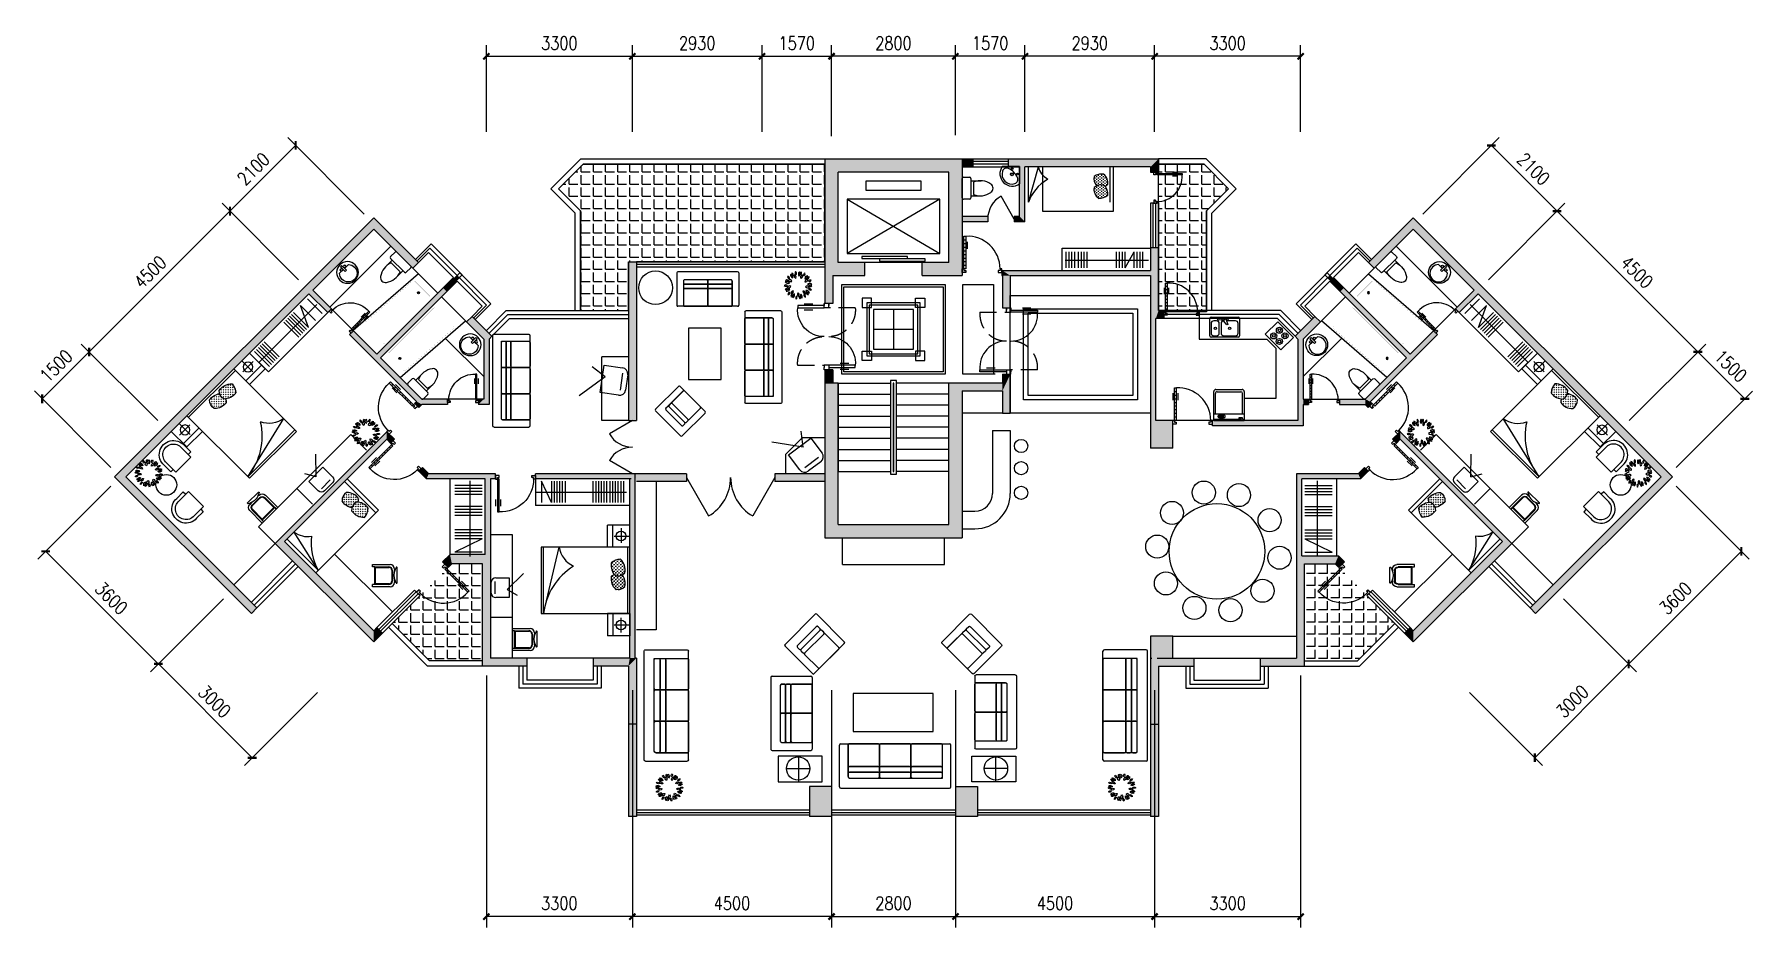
# Model space of a CAD drawing. Header units: millimetres. Extents: x 1356 to 40183, y 573 to 20768.
import ezdxf
from ezdxf.enums import TextEntityAlignment as Align

# ---------------------------------------------------------------- set-up
doc = ezdxf.new("R2010")
doc.units = ezdxf.units.MM
doc.linetypes.add('DASHED2', pattern=[0.375, 0.25, -0.125])
for name, color, linetype in [('BL', 7, 'Continuous'), ('DIM', 15, 'Continuous'), ('H', 13, 'Continuous'), ('J', 7, 'Continuous'), ('OA_FURNITURE', 7, 'Continuous'), ('PUB_H', 13, 'Continuous'), ('T', 7, 'Continuous'), ('TOILET', 7, 'Continuous'), ('TOTHER', 7, 'Continuous'), ('W', 2, 'Continuous'), ('WALL', 4, 'Continuous'), ('WC', 10, 'Continuous'), ('WINDOW_TEXT', 7, 'Continuous')]:
    doc.layers.add(name, color=color, linetype=linetype)
doc.styles.add('CHINA', font='romant', dxfattribs={"width": 0.8, "height": 150, "bigfont": 'fs64f'})
doc.styles.add('DIM_FONT', font='SIMPLEX.shx', dxfattribs={"width": 0.8})
doc.styles.add('SIMPLEX', font='SIMPLEX.SHX')
doc.styles.get("Standard").update_dxf_attribs({"font": 'arial.ttf'})
doc.dimstyles.new('DIMN', dxfattribs={"dimtxt": 300, "dimasz": 1, "dimexe": 250, "dimexo": 300, "dimgap": 150, "dimtad": 1, "dimdec": 0, "dimdsep": 46, "dimtxsty": 'DIM_FONT', "dimblk": '_DIMX', "dimblk1": 'ARCHTICK', "dimblk2": 'ARCHTICK', "dimcen": 0.1, "dimclrt": 7, "dimadec": 0, "dimazin": 0, "dimtfac": 1, "dimtdec": 0, "dimtix": 1, "dimtmove": 2, "dimatfit": 3, "dimldrblk": '_DIMX', "dimfxl": 1, "dimtolj": 1, "dimtzin": 0, "dimarcsym": 0})

msp = doc.modelspace()

# ---------------------------------------------------------------- blocks, each defined once
blk = doc.blocks.new('_ARCHTICK')
at = {"color": 0, "linetype": 'ByBlock', "const_width": 0.15}
blk.add_lwpolyline([(-0.5, -0.5), (0.5, 0.5)], dxfattribs=at)
blk = doc.blocks.new('_DIMX')
at = {"const_width": 50}
blk.add_lwpolyline([(-70, -70), (70, 70)], dxfattribs=at)
blk = doc.blocks.new('*D80')
at = {"layer": 'DEFPOINTS', "color": 0, "transparency": 16777216}
for p in [(22169, 20271), (22169, 18265), (23739, 18265)]:
    blk.add_point(p, dxfattribs=at)
at = {"layer": 'DIM', "color": 0, "lineweight": -2, "transparency": 16777216}
for p, q in [((22169, 18565), (22169, 20521)), ((23738, 20271), (22170, 20271)), ((23739, 18565), (23739, 20521))]:
    blk.add_line(p, q, dxfattribs=at)
at = {"layer": 'DIM', "color": 0, "lineweight": -2, "transparency": 16777216, "rotation": 180}
blk.add_blockref('_DIMX', (22169, 20271), dxfattribs=at)
at = {"layer": 'DIM', "color": 0, "lineweight": -2, "transparency": 16777216}
blk.add_blockref('_DIMX', (23739, 20271), dxfattribs=at)
at = {"layer": 'DIM', "color": 7, "transparency": 16777216, "insert": (22954, 20571), "char_height": 300, "attachment_point": 5, "style": 'DIM_FONT'}
blk.add_mtext('\\A1;1570', dxfattribs=at)
blk = doc.blocks.new('*D81')
at = {"layer": 'DEFPOINTS', "color": 0, "transparency": 16777216}
for p in [(19369, 20271), (19369, 18169), (22169, 18185)]:
    blk.add_point(p, dxfattribs=at)
at = {"layer": 'DIM', "color": 0, "lineweight": -2, "transparency": 16777216}
for p, q in [((19369, 18469), (19369, 20521)), ((22168, 20271), (19370, 20271)), ((22169, 18485), (22169, 20521))]:
    blk.add_line(p, q, dxfattribs=at)
at = {"layer": 'DIM', "color": 0, "lineweight": -2, "transparency": 16777216, "rotation": 180}
blk.add_blockref('_DIMX', (19369, 20271), dxfattribs=at)
at = {"layer": 'DIM', "color": 0, "lineweight": -2, "transparency": 16777216}
blk.add_blockref('_DIMX', (22169, 20271), dxfattribs=at)
at = {"layer": 'DIM', "color": 7, "transparency": 16777216, "insert": (20769, 20571), "char_height": 300, "attachment_point": 5, "style": 'DIM_FONT'}
blk.add_mtext('\\A1;2800', dxfattribs=at)
blk = doc.blocks.new('*D82')
at = {"layer": 'DEFPOINTS', "color": 0, "transparency": 16777216}
for p in [(23739, 20271), (23739, 18265), (26669, 18265)]:
    blk.add_point(p, dxfattribs=at)
at = {"layer": 'DIM', "color": 0, "lineweight": -2, "transparency": 16777216}
for p, q in [((23739, 18565), (23739, 20521)), ((26668, 20271), (23740, 20271)), ((26669, 18565), (26669, 20521))]:
    blk.add_line(p, q, dxfattribs=at)
at = {"layer": 'DIM', "color": 0, "lineweight": -2, "transparency": 16777216, "rotation": 180}
blk.add_blockref('_DIMX', (23739, 20271), dxfattribs=at)
at = {"layer": 'DIM', "color": 0, "lineweight": -2, "transparency": 16777216}
blk.add_blockref('_DIMX', (26669, 20271), dxfattribs=at)
at = {"layer": 'DIM', "color": 7, "transparency": 16777216, "insert": (25204, 20571), "char_height": 300, "attachment_point": 5, "style": 'DIM_FONT'}
blk.add_mtext('\\A1;2930', dxfattribs=at)
blk = doc.blocks.new('*D83')
at = {"layer": 'DEFPOINTS', "color": 0, "transparency": 16777216}
for p in [(26669, 20271), (26669, 18265), (29969, 18265)]:
    blk.add_point(p, dxfattribs=at)
at = {"layer": 'DIM', "color": 0, "lineweight": -2, "transparency": 16777216}
for p, q in [((26669, 18565), (26669, 20521)), ((29968, 20271), (26670, 20271)), ((29969, 18565), (29969, 20521))]:
    blk.add_line(p, q, dxfattribs=at)
at = {"layer": 'DIM', "color": 0, "lineweight": -2, "transparency": 16777216, "rotation": 180}
blk.add_blockref('_DIMX', (26669, 20271), dxfattribs=at)
at = {"layer": 'DIM', "color": 0, "lineweight": -2, "transparency": 16777216}
blk.add_blockref('_DIMX', (29969, 20271), dxfattribs=at)
at = {"layer": 'DIM', "color": 7, "transparency": 16777216, "insert": (28319, 20571), "char_height": 300, "attachment_point": 5, "style": 'DIM_FONT'}
blk.add_mtext('\\A1;3300', dxfattribs=at)
blk = doc.blocks.new('M_A24LXR')
for p, q in [((-0.455, 0.071), (-0.455, 0.888)), ((-0.455, 0.888), (-0.41, 0.888)), ((-0.41, 0.888), (-0.41, 0.071)), ((-0.494, 0.753), (-0.494, 0.578)), ((-0.455, 0.797), (-0.41, 0.797)), ((-0.455, 0.707), (-0.41, 0.707)), ((-0.455, 0.616), (-0.41, 0.616)), ((-0.455, 0.525), (-0.41, 0.525)), ((-0.455, 0.434), (-0.41, 0.434)), ((-0.371, 0.753), (-0.371, 0.578)), ((-0.501, 0.071), (-0.455, 0.071)), ((-0.501, -0.02), (-0.501, 0.071)), ((-0.455, 0.343), (-0.41, 0.343)), ((-0.455, 0.253), (-0.41, 0.253)), ((-0.455, 0.162), (-0.41, 0.162)), ((-0.41, 0.071), (-0.455, 0.071)), ((-0.455, 0.071), (-0.455, 0.026)), ((-0.455, 0.026), (-0.41, 0.026)), ((-0.41, 0.026), (-0.41, -0.02)), ((0.453, 0.026), (0.407, 0.026)), ((0.407, 0.026), (0.407, -0.02)), ((0.498, 0.071), (0.453, 0.071)), ((0.453, 0.071), (0.453, 0.026)), ((0.498, -0.02), (0.498, 0.071)), ((-0.501, -0.02), (-0.501, -0.02)), ((-0.41, -0.02), (-0.501, -0.02)), ((0.407, -0.02), (0.498, -0.02)), ((0.498, -0.02), (0.498, -0.02))]:
    blk.add_line(p, q)
blk.add_arc((-0.364, 0.072), 0.817, 359.9115, 93.1848)
blk = doc.blocks.new('*X27')
at = {"color": 0}
for p, q in [((273350, -5225), (273350, -5025)), ((273625, -5225), (273625, -5025)), ((272800, -5500), (272800, -5384.293615)), ((272959.293615, -5225), (273000, -5225)), ((273075, -5225), (273075, -5109.293615)), ((273075, -5225), (273275, -5225)), ((273075, -5500), (273075, -5300)), ((273350, -5225), (273550, -5225)), ((273350, -5500), (273350, -5300)), ((273625, -5225), (273825, -5225)), ((273625, -5500), (273625, -5300)), ((272409.293615, -5775), (272450, -5775)), ((272525, -5775), (272525, -5659.293615)), ((272525, -5775), (272725, -5775)), ((272684.293615, -5500), (272725, -5500)), ((272800, -5500), (273000, -5500)), ((272800, -5775), (272800, -5575)), ((272800, -5775), (273000, -5775)), ((273075, -5500), (273275, -5500)), ((273075, -5775), (273075, -5575)), ((273075, -5775), (273275, -5775)), ((273350, -5500), (273550, -5500)), ((273350, -5775), (273350, -5575)), ((273350, -5775), (273550, -5775)), ((273625, -5500), (273825, -5500)), ((273625, -5775), (273625, -5575)), ((273625, -5775), (273825, -5775)), ((271975, -6325), (271975, -6209.293615)), ((272134.293615, -6050), (272175, -6050)), ((272250, -6050), (272250, -5934.293615)), ((272250, -6050), (272450, -6050)), ((272250, -6325), (272250, -6125)), ((272525, -6050), (272525, -5850)), ((272525, -6050), (272725, -6050)), ((272525, -6325), (272525, -6125)), ((272800, -6050), (272800, -5850)), ((272800, -6050), (273000, -6050)), ((272800, -6325), (272800, -6125)), ((273075, -6050), (273075, -5850)), ((273075, -6050), (273275, -6050)), ((273075, -6325), (273075, -6125)), ((273350, -6050), (273350, -5850)), ((273350, -6050), (273550, -6050)), ((273350, -6325), (273350, -6125)), ((273625, -6050), (273625, -5850)), ((273625, -6050), (273825, -6050)), ((273625, -6325), (273625, -6125)), ((271859.293615, -6325), (271900, -6325)), ((271975, -6325), (272175, -6325)), ((271975, -6500.983004), (271975, -6400)), ((272074.016996, -6600), (272175, -6600)), ((272250, -6325), (272450, -6325)), ((272250, -6600), (272250, -6400)), ((272250, -6600), (272450, -6600)), ((272525, -6325), (272725, -6325)), ((272525, -6600), (272525, -6400)), ((272525, -6600), (272725, -6600)), ((272800, -6325), (273000, -6325)), ((272800, -6600), (272800, -6400)), ((272800, -6600), (273000, -6600)), ((273075, -6325), (273275, -6325)), ((273075, -6600), (273075, -6400)), ((273075, -6600), (273275, -6600)), ((273350, -6325), (273550, -6325)), ((273350, -6600), (273350, -6400)), ((273350, -6600), (273550, -6600)), ((273625, -6325), (273825, -6325)), ((273625, -6600), (273625, -6400)), ((273625, -6600), (273825, -6600)), ((272250, -6775.983004), (272250, -6675)), ((272349.016996, -6875), (272450, -6875)), ((272525, -6875), (272525, -6675)), ((272525, -6875), (272725, -6875)), ((272525, -7050.983004), (272525, -6950)), ((272800, -6875), (272800, -6675)), ((272800, -6875), (273000, -6875)), ((272800, -7150), (272800, -6950)), ((273075, -6875), (273075, -6675)), ((273075, -6875), (273275, -6875)), ((273075, -7150), (273075, -6950)), ((273350, -6875), (273350, -6675)), ((273350, -6875), (273550, -6875)), ((273350, -7150), (273350, -6950)), ((273625, -6875), (273625, -6675)), ((273625, -6875), (273825, -6875)), ((273625, -7150), (273625, -6950)), ((272624.016996, -7150), (272725, -7150)), ((272800, -7150), (273000, -7150)), ((273075, -7150), (273275, -7150)), ((273350, -7150), (273550, -7150)), ((273625, -7150), (273825, -7150))]:
    blk.add_line(p, q, dxfattribs=at)
blk = doc.blocks.new('M_E5')
at = {"const_width": 1.5}
for points in [[(-850, 750), (-850, 0)], [(850, 630), (-850, 750)], [(-700, 655), (-700, 90)], [(765, 599), (-655, 695)], [(800, 90), (800, 559)], [(850, 0), (850, 630)], [(-850, 0), (850, 0)], [(-660, 50), (760, 50)]]:
    blk.add_lwpolyline(points, dxfattribs=at)
for points in [[(-655, 695, 0.447903), (-700, 655, 0.447903)], [(800, 559, 0.381308), (765, 599, 0.381308)], [(-700, 90, 0.414214), (-660, 50, 0.414214)], [(760, 50, 0.414214), (800, 90, 0.414214)]]:
    blk.add_lwpolyline(points, format="xyb", dxfattribs=at)
for radius in [24, 15]:
    blk.add_circle((674, 316), radius)
at = {"width": 0.8, "flags": 9}
for tag in ['XSIZE', 'YSIZE']:
    blk.add_attdef(tag, (0, 0), '', height=0.5, dxfattribs=at)
blk = doc.blocks.new('_B0MWI')
for p, q in [((-0.62, 3.278), (0.62, 3.278)), ((-0.62, 0.5), (-0.62, 3.278)), ((0.62, 0.5), (0.62, 3.278)), ((-0.56, 2.778), (0.56, 2.778)), ((-0.56, 0.5), (-0.56, 2.778)), ((0.56, 0.5), (0.56, 2.778)), ((-0.5, 2.278), (0.5, 2.278)), ((-0.5, 0.5), (-0.5, 2.278)), ((0.5, 0.5), (0.5, 2.278)), ((-0.5, -0.5), (0.5, -0.5))]:
    blk.add_line(p, q)
blk = doc.blocks.new('*D70')
at = {"layer": 'DEFPOINTS', "color": 0, "transparency": 16777216}
for p in [(14869, 6241), (19369, 6241), (14869, 823)]:
    blk.add_point(p, dxfattribs=at)
at = {"layer": 'DIM', "color": 0, "lineweight": -2, "transparency": 16777216}
for p, q in [((14869, 5941), (14869, 573)), ((19369, 5941), (19369, 573)), ((19368, 823), (14870, 823))]:
    blk.add_line(p, q, dxfattribs=at)
at = {"layer": 'DIM', "color": 0, "lineweight": -2, "transparency": 16777216, "rotation": 180}
blk.add_blockref('_DIMX', (14869, 823), dxfattribs=at)
at = {"layer": 'DIM', "color": 0, "lineweight": -2, "transparency": 16777216}
blk.add_blockref('_DIMX', (19369, 823), dxfattribs=at)
at = {"layer": 'DIM', "color": 7, "transparency": 16777216, "insert": (17119, 1123), "char_height": 300, "attachment_point": 5, "style": 'DIM_FONT'}
blk.add_mtext('\\A1;4500', dxfattribs=at)
blk = doc.blocks.new('*D71')
at = {"layer": 'DEFPOINTS', "color": 0, "transparency": 16777216}
for p in [(11569, 6576), (14869, 6241), (11569, 823)]:
    blk.add_point(p, dxfattribs=at)
at = {"layer": 'DIM', "color": 0, "lineweight": -2, "transparency": 16777216}
for p, q in [((11569, 6276), (11569, 573)), ((14869, 5941), (14869, 573)), ((14868, 823), (11570, 823))]:
    blk.add_line(p, q, dxfattribs=at)
at = {"layer": 'DIM', "color": 0, "lineweight": -2, "transparency": 16777216, "rotation": 180}
blk.add_blockref('_DIMX', (11569, 823), dxfattribs=at)
at = {"layer": 'DIM', "color": 0, "lineweight": -2, "transparency": 16777216}
blk.add_blockref('_DIMX', (14869, 823), dxfattribs=at)
at = {"layer": 'DIM', "color": 7, "transparency": 16777216, "insert": (13219, 1123), "char_height": 300, "attachment_point": 5, "style": 'DIM_FONT'}
blk.add_mtext('\\A1;3300', dxfattribs=at)
blk = doc.blocks.new('M_C34BMF')
at = {"layer": 'OA_FURNITURE'}
for p, q in [((-1058, -186), (-1058, 600)), ((-1031, 627), (1015, 627)), ((-896, 8), (-896, 627)), ((881, -19), (881, 627)), ((1042, -186), (1042, 600)), ((-1031, -213), (1015, -213)), ((-869, -19), (881, -19))]:
    blk.add_line(p, q, dxfattribs=at)
for points in [[(-869, 196), (-331, 196, 0.414214), (-304, 223), (-304, 600, 0.414214), (-331, 627), (-869, 627, 0.414214), (-896, 600), (-896, 223, 0.414214)], [(-277, 196), (261, 196, 0.414214), (288, 223), (288, 600, 0.414214), (261, 627), (-277, 627, 0.414214), (-304, 600), (-304, 223, 0.414214)], [(315, 196), (854, 196, 0.414214), (881, 223), (881, 600, 0.414214), (854, 627), (315, 627, 0.414214), (288, 600), (288, 223, 0.414214)], [(-869, 89), (-331, 89, 0.414214), (-304, 115), (-304, 169, 0.414214), (-331, 196), (-869, 196, 0.414214), (-896, 169), (-896, 115, 0.414214)], [(-869, -19), (-331, -19, 0.414214), (-304, 8), (-304, 62, 0.414214), (-331, 89), (-869, 89, 0.414214), (-896, 62), (-896, 8, 0.414214)], [(-277, 89), (261, 89, 0.414214), (288, 115), (288, 169, 0.414214), (261, 196), (-277, 196, 0.414214), (-304, 169), (-304, 115, 0.414214)], [(-277, -19), (261, -19, 0.414214), (288, 8), (288, 62, 0.414214), (261, 89), (-277, 89, 0.414214), (-304, 62), (-304, 8, 0.414214)], [(315, 89), (854, 89, 0.414214), (881, 115), (881, 169, 0.414214), (854, 196), (315, 196, 0.414214), (288, 169), (288, 115, 0.414214)], [(315, -19), (854, -19, 0.414214), (881, 8), (881, 62, 0.414214), (854, 89), (315, 89, 0.414214), (288, 62), (288, 8, 0.414214)]]:
    blk.add_lwpolyline(points, format="xyb", close=True, dxfattribs=at)
for centre, start, end in [((-1031, 600), 90, 180), ((1015, 600), 0, 90), ((-869, 8), 180, 270), ((854, 8), 270, 0), ((-1031, -186), 180, 270), ((1015, -186), 270, 0)]:
    blk.add_arc(centre, 26.9, start, end, dxfattribs=at)
at = {"style": 'DIM_FONT', "width": 0.8, "flags": 9}
for tag in ['XSIZE', 'YSIZE']:
    blk.add_attdef(tag, (0, 0), '', height=0.5, dxfattribs=at)
blk = doc.blocks.new('M_F22')
for centre, radius, start, end in [((-1969, -307), 339, 42.86392, 138.57818), ((-1861, -14), 573, 38.65709, 111.15834), ((-1651, 768), 486, 210.70899, 299.10644), ((-1853, 584), 266, 13.31145, 125.5828), ((-1727, 923), 307, 203.4613, 295.43295), ((-1680, 1042), 339, 2.86392, 98.57818), ((-1340, 1458), 399, 191.70154, 269.74057), ((-1364, 522), 376, 13.2488, 122.58322), ((-1177, 985), 417, 200.50355, 295.32847), ((-745, 1661), 486, 170.70899, 259.10644), ((-1409, 1198), 573, 358.65709, 71.15834), ((-704, 1829), 307, 163.4613, 255.43295), ((-1018, 1651), 266, 333.31145, 85.5828), ((-242, 1523), 417, 160.50355, 255.32847), ((-684, 1289), 376, 333.2488, 82.58322), ((-63, 1991), 399, 151.70154, 229.74057), ((-591, 1891), 339, 322.86392, 58.57818), ((523, 1764), 486, 130.70899, 219.10644), ((-284, 1836), 573, 318.65709, 31.15834), ((662, 1865), 307, 123.4613, 215.43295), ((819, 1335), 417, 120.50355, 215.32847), ((307, 1931), 266, 293.31145, 45.5828), ((331, 1439), 376, 293.2488, 42.58322), ((1257, 1578), 399, 111.70154, 189.74057), ((788, 1841), 339, 282.86392, 18.57818), ((1560, 1027), 486, 90.70899, 179.10644), ((988, 1601), 573, 278.65709, 351.15834), ((1511, 508), 417, 80.50355, 175.32847), ((1204, 902), 376, 253.2488, 2.58322), ((1732, 1016), 307, 83.4613, 175.43295), ((1502, 1294), 266, 253.31145, 5.5828), ((1881, -204), 486, 50.70899, 139.10644), ((1812, 603), 573, 238.65709, 311.15834), ((2003, 413), 399, 71.70154, 149.74057), ((1813, 916), 339, 242.86392, 338.57818), ((-1976, 230), 399, 231.70154, 309.74057), ((-1807, -769), 266, 53.31145, 165.5828), ((-1928, -429), 307, 243.4613, 335.43295), ((-1429, -1233), 573, 78.65709, 151.15834), ((-1770, -498), 486, 250.70899, 339.10644), ((-1393, -503), 376, 53.2488, 162.58322), ((-1547, -28), 417, 240.50355, 335.32847), ((-1323, -1527), 339, 82.86392, 178.57818), ((-1674, -1120), 399, 271.70154, 349.74057), ((-902, -1777), 266, 93.31145, 205.5828), ((-1213, -1593), 307, 283.4613, 15.43295), ((-756, -1306), 376, 93.2488, 202.58322), ((-1179, -1041), 417, 280.50355, 15.32847), ((-314, -1889), 573, 118.65709, 191.15834), ((-1048, -1545), 486, 290.70899, 19.10644), ((-44, -2046), 339, 122.86392, 218.57818), ((-574, -1959), 399, 311.70154, 29.74057), ((249, -1512), 376, 133.2488, 242.58322), ((-246, -1581), 417, 320.50355, 55.32847), ((439, -1967), 266, 133.31145, 245.5828), ((83, -2026), 307, 323.4613, 55.43295), ((962, -1675), 573, 158.65709, 231.15834), ((179, -1883), 486, 330.70899, 59.10644), ((1151, -1025), 376, 173.2488, 282.58322), ((816, -1395), 417, 0.50355, 95.32847), ((1270, -1621), 339, 162.86392, 258.57818), ((808, -1896), 399, 351.70154, 69.74057), ((1510, -570), 417, 40.50355, 135.32847), ((1528, -71), 376, 213.2488, 322.58322), ((1335, -1353), 486, 10.70899, 99.10644), ((1801, -691), 573, 198.65709, 271.15834), ((1589, -1250), 266, 173.31145, 285.5828), ((1354, -1524), 307, 3.4613, 95.43295), ((1825, -959), 399, 31.70154, 109.74057), ((2003, -452), 339, 202.86392, 298.57818), ((2005, -323), 307, 43.4613, 135.43295), ((2009, 38), 266, 213.31145, 325.5828)]:
    blk.add_arc(centre, radius, start, end)
at = {"width": 0.8, "flags": 9}
for tag in ['XSIZE', 'YSIZE']:
    blk.add_attdef(tag, (0, 0), '', height=0.5, dxfattribs=at)
blk = doc.blocks.new('80217103047940')
for p, q in [((-1955, 60), (1955, 60)), ((-1955, 0), (1955, 0)), ((-1955, -60), (1955, -60))]:
    blk.add_line(p, q)
at = {"style": 'SIMPLEX', "flags": 9}
blk.add_attdef('A', text='', height=1, dxfattribs=at).set_placement((0, 0), align=Align.MIDDLE)
blk = doc.blocks.new('80217103041020')
for p, q in [((-1955, 60), (1955, 60)), ((-1955, 0), (1955, 0)), ((-1955, -60), (1955, -60))]:
    blk.add_line(p, q)
at = {"style": 'SIMPLEX', "flags": 9}
blk.add_attdef('A', text='', height=1, dxfattribs=at).set_placement((0, 0), align=Align.MIDDLE)
blk = doc.blocks.new('80217103044592')
for p, q in [((-1400, 60), (1400, 60)), ((-1400, 0), (1400, 0)), ((-1400, -60), (1400, -60))]:
    blk.add_line(p, q)
at = {"style": 'SIMPLEX', "flags": 9}
blk.add_attdef('A', text='', height=1, dxfattribs=at).set_placement((0, 0), align=Align.MIDDLE)
blk = doc.blocks.new('*D72')
at = {"layer": 'DEFPOINTS', "color": 0, "transparency": 16777216}
for p in [(5842, 8220), (4157, 6535), (7963, 6098)]:
    blk.add_point(p, dxfattribs=at)
at = {"layer": 'DIM', "color": 0, "lineweight": -2, "transparency": 16777216}
for p, q in [((5630, 8008), (3980, 6358)), ((6278, 4414), (4158, 6534)), ((7751, 5886), (6102, 4237))]:
    blk.add_line(p, q, dxfattribs=at)
for p, rotation in [((4157, 6535), 135), ((6278, 4414), 315)]:
    blk.add_blockref('_DIMX', p, dxfattribs=dict(at, rotation=rotation))
at = {"layer": 'DIM', "color": 7, "transparency": 16777216, "insert": (5430, 5686), "char_height": 300, "attachment_point": 5, "rotation": 315, "style": 'DIM_FONT'}
blk.add_mtext('\\A1;3000', dxfattribs=at)
blk = doc.blocks.new('*X14')
at = {"color": 0}
for p, q in [((285009, 2316), (285009, 2334)), ((285084, 2316), (285084, 2334)), ((285309, 2316), (285309, 2334)), ((285384, 2316), (285384, 2334)), ((284817, 2212), (284831, 2212)), ((284822, 2203), (284822, 2222)), ((284850, 2250), (284869, 2250)), ((284850, 2175), (284869, 2175)), ((284856, 2100), (284869, 2100)), ((284859, 2241), (284859, 2259)), ((284859, 2166), (284859, 2184)), ((284859, 2094), (284859, 2109)), ((284888, 2288), (284906, 2288)), ((284888, 2212), (284906, 2212)), ((284888, 2138), (284906, 2138)), ((284888, 2062), (284906, 2062)), ((284897, 2278), (284897, 2297)), ((284897, 2203), (284897, 2222)), ((284897, 2128), (284897, 2147)), ((284897, 2053), (284897, 2072)), ((284925, 2250), (284944, 2250)), ((284925, 2175), (284944, 2175)), ((284925, 2100), (284944, 2100)), ((284933, 2325), (284944, 2325)), ((284934, 2316), (284934, 2326)), ((284934, 2241), (284934, 2259)), ((284934, 2166), (284934, 2184)), ((284934, 2091), (284934, 2109)), ((284962, 2288), (284981, 2288)), ((284962, 2212), (284981, 2212)), ((284962, 2138), (284981, 2138)), ((284962, 2062), (284981, 2062)), ((284972, 2278), (284972, 2297)), ((284972, 2203), (284972, 2222)), ((284972, 2128), (284972, 2147)), ((284972, 2053), (284972, 2072)), ((285000, 2325), (285019, 2325)), ((285000, 2250), (285019, 2250)), ((285000, 2175), (285019, 2175)), ((285000, 2100), (285019, 2100)), ((285009, 2241), (285009, 2259)), ((285009, 2166), (285009, 2184)), ((285009, 2091), (285009, 2109)), ((285038, 2288), (285056, 2288)), ((285038, 2212), (285056, 2212)), ((285038, 2138), (285056, 2138)), ((285038, 2062), (285056, 2062)), ((285047, 2278), (285047, 2297)), ((285047, 2203), (285047, 2222)), ((285047, 2128), (285047, 2147)), ((285047, 2053), (285047, 2072)), ((285075, 2325), (285094, 2325)), ((285075, 2250), (285094, 2250)), ((285075, 2175), (285094, 2175)), ((285075, 2100), (285094, 2100)), ((285084, 2241), (285084, 2259)), ((285084, 2166), (285084, 2184)), ((285084, 2091), (285084, 2109)), ((285112, 2288), (285131, 2288)), ((285112, 2212), (285131, 2212)), ((285112, 2138), (285131, 2138)), ((285122, 2278), (285122, 2297)), ((285122, 2203), (285122, 2222)), ((285122, 2128), (285122, 2147)), ((285150, 2250), (285169, 2250)), ((285150, 2175), (285169, 2175)), ((285150, 2100), (285151, 2100)), ((285159, 2241), (285159, 2259)), ((285159, 2166), (285159, 2184)), ((285159, 2106), (285159, 2109)), ((285163, 2100), (285169, 2100)), ((285188, 2288), (285206, 2288)), ((285188, 2212), (285206, 2212)), ((285188, 2138), (285206, 2138)), ((285188, 2062), (285206, 2062)), ((285197, 2278), (285197, 2297)), ((285197, 2203), (285197, 2222)), ((285197, 2128), (285197, 2147)), ((285197, 2053), (285197, 2072)), ((285225, 2250), (285244, 2250)), ((285225, 2175), (285244, 2175)), ((285225, 2100), (285244, 2100)), ((285234, 2316), (285234, 2323)), ((285234, 2241), (285234, 2259)), ((285234, 2166), (285234, 2184)), ((285234, 2091), (285234, 2109)), ((285240, 2325), (285244, 2325)), ((285262, 2288), (285281, 2288)), ((285262, 2212), (285281, 2212)), ((285262, 2138), (285281, 2138)), ((285262, 2062), (285281, 2062)), ((285272, 2278), (285272, 2297)), ((285272, 2203), (285272, 2222)), ((285272, 2128), (285272, 2147)), ((285272, 2053), (285272, 2072)), ((285300, 2325), (285319, 2325)), ((285300, 2250), (285319, 2250)), ((285300, 2175), (285319, 2175)), ((285300, 2100), (285319, 2100)), ((285309, 2241), (285309, 2259)), ((285309, 2166), (285309, 2184)), ((285309, 2091), (285309, 2109)), ((285338, 2288), (285356, 2288)), ((285338, 2212), (285356, 2212)), ((285338, 2138), (285356, 2138)), ((285338, 2062), (285356, 2062)), ((285347, 2278), (285347, 2297)), ((285347, 2203), (285347, 2222)), ((285347, 2128), (285347, 2147)), ((285347, 2053), (285347, 2072)), ((285375, 2325), (285394, 2325)), ((285375, 2250), (285394, 2250)), ((285375, 2175), (285394, 2175)), ((285375, 2100), (285394, 2100)), ((285384, 2241), (285384, 2259)), ((285384, 2166), (285384, 2184)), ((285384, 2091), (285384, 2109)), ((285412, 2288), (285431, 2288)), ((285412, 2212), (285431, 2212)), ((285412, 2138), (285431, 2138)), ((285422, 2278), (285422, 2297)), ((285422, 2203), (285422, 2222)), ((285422, 2128), (285422, 2147)), ((285450, 2325), (285452, 2325)), ((285450, 2250), (285469, 2250)), ((285450, 2175), (285469, 2175)), ((285450, 2100), (285458, 2100)), ((285459, 2316), (285459, 2316)), ((285459, 2241), (285459, 2259)), ((285459, 2166), (285459, 2184)), ((285459, 2101), (285459, 2109)), ((285488, 2212), (285500, 2212)), ((285488, 2138), (285497, 2138)), ((285497, 2203), (285497, 2222)), ((285497, 2138), (285497, 2147))]:
    blk.add_line(p, q, dxfattribs=at)
blk = doc.blocks.new('_C2ZTH')
for p, q in [((-500, 750), (-500, 1250)), ((0, 1250), (-500, 1250)), ((-385, 750), (-385, 1250)), ((-191, 1178), (-191, 849)), ((0, 750), (0, 1250)), ((-353, 1001), (2, 1001)), ((0, 750), (-500, 750)), ((0, -750), (-500, -750)), ((-500, -750), (-500, -1250)), ((-385, -750), (-385, -1250)), ((0, -750), (0, -1250)), ((-353, -1001), (2, -1001)), ((-191, -1178), (-191, -849)), ((0, -1250), (-500, -1250))]:
    blk.add_line(p, q)
for centre in [(-196, 1006), (-196, -1006)]:
    blk.add_circle(centre, 110)
at = {"layer": 'J'}
for p, q in [((-2000, 750), (-2000, -750)), ((0, 750), (-2000, 750)), ((-1950, -750), (-1594, 750)), ((-1950, -750), (-1950, 750)), ((-50, 750), (-50, -750)), ((0, -750), (0, 750)), ((-2000, -750), (0, -750))]:
    blk.add_line(p, q, dxfattribs=at)
for centre, radius, start, end in [((-1023, 844), 578, 189.3238, 244.457), ((-93, 341), 328, 170.9132, 225.9541), ((-194, 156), 326, 92.7966, 133.2149), ((-458, 228), 354, 350.3657, 45.5224), ((-468, -936), 1493, 122.587, 172.8499), ((-93, 35), 328, 170.9132, 225.9541), ((-194, -151), 326, 118.3278, 133.2149), ((-270, 322), 222, 256.7256, 316.496), ((-458, -78), 354, 350.3657, 34.9896), ((-270, 15), 222, 256.7256, 316.496)]:
    blk.add_arc(centre, radius, start, end, dxfattribs=at)
at = {"layer": 'J', "rotation": 270}
blk.add_blockref('*X14', (-2455, 285295), dxfattribs=at)
at = {"style": 'DIM_FONT', "width": 0.8, "flags": 9}
for tag in ['XSIZE', 'YSIZE']:
    blk.add_attdef(tag, (0, 0), '', height=0.5, dxfattribs=at)
blk = doc.blocks.new('*X20')
at = {"color": 0}
for p, q in [((285009, 2316), (285009, 2334)), ((285084, 2316), (285084, 2334)), ((285309, 2316), (285309, 2334)), ((285384, 2316), (285384, 2334)), ((284817, 2212), (284831, 2212)), ((284822, 2203), (284822, 2222)), ((284850, 2250), (284869, 2250)), ((284850, 2175), (284869, 2175)), ((284856, 2100), (284869, 2100)), ((284859, 2241), (284859, 2259)), ((284859, 2166), (284859, 2184)), ((284859, 2094), (284859, 2109)), ((284888, 2288), (284906, 2288)), ((284888, 2212), (284906, 2212)), ((284888, 2138), (284906, 2138)), ((284888, 2062), (284906, 2062)), ((284897, 2278), (284897, 2297)), ((284897, 2203), (284897, 2222)), ((284897, 2128), (284897, 2147)), ((284897, 2053), (284897, 2072)), ((284925, 2250), (284944, 2250)), ((284925, 2175), (284944, 2175)), ((284925, 2100), (284944, 2100)), ((284933, 2325), (284944, 2325)), ((284934, 2316), (284934, 2326)), ((284934, 2241), (284934, 2259)), ((284934, 2166), (284934, 2184)), ((284934, 2091), (284934, 2109)), ((284962, 2288), (284981, 2288)), ((284962, 2212), (284981, 2212)), ((284962, 2138), (284981, 2138)), ((284962, 2062), (284981, 2062)), ((284972, 2278), (284972, 2297)), ((284972, 2203), (284972, 2222)), ((284972, 2128), (284972, 2147)), ((284972, 2053), (284972, 2072)), ((285000, 2325), (285019, 2325)), ((285000, 2250), (285019, 2250)), ((285000, 2175), (285019, 2175)), ((285000, 2100), (285019, 2100)), ((285009, 2241), (285009, 2259)), ((285009, 2166), (285009, 2184)), ((285009, 2091), (285009, 2109)), ((285038, 2288), (285056, 2288)), ((285038, 2212), (285056, 2212)), ((285038, 2138), (285056, 2138)), ((285038, 2062), (285056, 2062)), ((285047, 2278), (285047, 2297)), ((285047, 2203), (285047, 2222)), ((285047, 2128), (285047, 2147)), ((285047, 2053), (285047, 2072)), ((285075, 2325), (285094, 2325)), ((285075, 2250), (285094, 2250)), ((285075, 2175), (285094, 2175)), ((285075, 2100), (285094, 2100)), ((285084, 2241), (285084, 2259)), ((285084, 2166), (285084, 2184)), ((285084, 2091), (285084, 2109)), ((285112, 2288), (285131, 2288)), ((285112, 2212), (285131, 2212)), ((285112, 2138), (285131, 2138)), ((285122, 2278), (285122, 2297)), ((285122, 2203), (285122, 2222)), ((285122, 2128), (285122, 2147)), ((285150, 2250), (285169, 2250)), ((285150, 2175), (285169, 2175)), ((285150, 2100), (285151, 2100)), ((285159, 2241), (285159, 2259)), ((285159, 2166), (285159, 2184)), ((285159, 2106), (285159, 2109)), ((285163, 2100), (285169, 2100)), ((285188, 2288), (285206, 2288)), ((285188, 2212), (285206, 2212)), ((285188, 2138), (285206, 2138)), ((285188, 2062), (285206, 2062)), ((285197, 2278), (285197, 2297)), ((285197, 2203), (285197, 2222)), ((285197, 2128), (285197, 2147)), ((285197, 2053), (285197, 2072)), ((285225, 2250), (285244, 2250)), ((285225, 2175), (285244, 2175)), ((285225, 2100), (285244, 2100)), ((285234, 2316), (285234, 2323)), ((285234, 2241), (285234, 2259)), ((285234, 2166), (285234, 2184)), ((285234, 2091), (285234, 2109)), ((285240, 2325), (285244, 2325)), ((285262, 2288), (285281, 2288)), ((285262, 2212), (285281, 2212)), ((285262, 2138), (285281, 2138)), ((285262, 2062), (285281, 2062)), ((285272, 2278), (285272, 2297)), ((285272, 2203), (285272, 2222)), ((285272, 2128), (285272, 2147)), ((285272, 2053), (285272, 2072)), ((285300, 2325), (285319, 2325)), ((285300, 2250), (285319, 2250)), ((285300, 2175), (285319, 2175)), ((285300, 2100), (285319, 2100)), ((285309, 2241), (285309, 2259)), ((285309, 2166), (285309, 2184)), ((285309, 2091), (285309, 2109)), ((285338, 2288), (285356, 2288)), ((285338, 2212), (285356, 2212)), ((285338, 2138), (285356, 2138)), ((285338, 2062), (285356, 2062)), ((285347, 2278), (285347, 2297)), ((285347, 2203), (285347, 2222)), ((285347, 2128), (285347, 2147)), ((285347, 2053), (285347, 2072)), ((285375, 2325), (285394, 2325)), ((285375, 2250), (285394, 2250)), ((285375, 2175), (285394, 2175)), ((285375, 2100), (285394, 2100)), ((285384, 2241), (285384, 2259)), ((285384, 2166), (285384, 2184)), ((285384, 2091), (285384, 2109)), ((285412, 2288), (285431, 2288)), ((285412, 2212), (285431, 2212)), ((285412, 2138), (285431, 2138)), ((285422, 2278), (285422, 2297)), ((285422, 2203), (285422, 2222)), ((285422, 2128), (285422, 2147)), ((285450, 2325), (285452, 2325)), ((285450, 2250), (285469, 2250)), ((285450, 2175), (285469, 2175)), ((285450, 2100), (285458, 2100)), ((285459, 2316), (285459, 2316)), ((285459, 2241), (285459, 2259)), ((285459, 2166), (285459, 2184)), ((285459, 2101), (285459, 2109)), ((285488, 2212), (285500, 2212)), ((285488, 2138), (285497, 2138)), ((285497, 2203), (285497, 2222)), ((285497, 2138), (285497, 2147))]:
    blk.add_line(p, q, dxfattribs=at)
blk = doc.blocks.new('RECTANG')
for p, q in [((1, 1), (0, 1)), ((0, 1), (0, 0)), ((1, 0), (1, 1)), ((0, 0), (1, 0))]:
    blk.add_line(p, q)
blk = doc.blocks.new('_C1LMW')
for p, q in [((-1000, -80), (0, -305)), ((-1000, -80), (0, -80)), ((0, -1920), (-1000, -1920))]:
    blk.add_line(p, q)
for centre, radius, start, end in [((-1289, -1215), 1171, 36.5169, 75.7062), ((81, -828), 530, 98.7955, 144.0982), ((-348, -518), 4.547473508864641e-13, 270, 343.0338), ((-639, -1913), 354, 80.3657, 135.5224), ((-566, -1649), 326, 182.7966, 223.2149), ((-752, -1548), 328, 260.9132, 315.9541), ((-733, -1725), 222, 346.7256, 46.496), ((-332, -1913), 354, 80.3657, 124.9896), ((-426, -1725), 222, 346.7256, 46.496)]:
    blk.add_arc(centre, radius, start, end)
at = {"layer": 'J'}
for centre, radius, start, end in [((-260, -1649), 326, 208.3278, 223.2149), ((-445, -1548), 328, 260.9132, 315.9541)]:
    blk.add_arc(centre, radius, start, end, dxfattribs=at)
at = {"xscale": 1999.996, "yscale": 999.998, "zscale": 1999.996, "rotation": 90}
blk.add_blockref('RECTANG', (0, -2000), dxfattribs=at)
blk.add_blockref('*X20', (-285705, -3910))
at = {"style": 'DIM_FONT', "width": 0.8, "flags": 9}
for tag in ['XSIZE', 'YSIZE']:
    blk.add_attdef(tag, (0, 0), '', height=0.5, dxfattribs=at)
blk = doc.blocks.new('80216165507700')
for p, q in [((-660, 90), (660, 90)), ((-660, 0), (660, 0)), ((-660, -90), (660, -90))]:
    blk.add_line(p, q)
at = {"style": 'SIMPLEX', "flags": 9}
blk.add_attdef('A', text='', height=1, dxfattribs=at).set_placement((0, 0), align=Align.MIDDLE)
blk = doc.blocks.new('*D76')
at = {"layer": 'DEFPOINTS', "color": 0, "transparency": 16777216}
for p in [(3296, 10765), (1611, 9081), (5842, 8220)]:
    blk.add_point(p, dxfattribs=at)
at = {"layer": 'DIM', "color": 0, "lineweight": -2, "transparency": 16777216}
for p, q in [((3084, 10553), (1435, 8904)), ((4156, 6536), (1612, 9080)), ((5630, 8008), (3980, 6358))]:
    blk.add_line(p, q, dxfattribs=at)
for p, rotation in [((1611, 9081), 134.9999999999954), ((4157, 6535), 314.9999999999954)]:
    blk.add_blockref('_DIMX', p, dxfattribs=dict(at, rotation=rotation))
at = {"layer": 'DIM', "color": 7, "transparency": 16777216, "insert": (3096, 8020), "char_height": 300, "attachment_point": 5, "rotation": 315, "style": 'DIM_FONT'}
blk.add_mtext('\\A1;3600', dxfattribs=at)
blk = doc.blocks.new('M_C9')
at = {"linetype": 'Continuous'}
for p, q in [((-242, -239), (-242, 159)), ((-192, -191), (-192, 129)), ((-179, -174), (-179, 137)), ((168, 317), (-176, 317)), ((-174, 294), (-130, 273)), ((-142, 259), (-92, 259)), ((-119, 197), (132, 197)), ((-112, 209), (128, 209)), ((88, 259), (158, 259)), ((166, 294), (122, 273)), ((192, 137), (192, -174)), ((208, 129), (208, -191)), ((258, 159), (258, -241)), ((-192, -239), (-242, -239)), ((-192, -191), (-192, -239)), ((208, -191), (-192, -191)), ((192, -174), (-179, -174)), ((258, -241), (207, -241)), ((208, -191), (208, -241))]:
    blk.add_line(p, q, dxfattribs=at)
for centre, radius, start, end in [((-142, 159), 100, 90, 180), ((-112, 129), 80, 90, 180), ((-174, 306), 12.2, 98.7908, 276.7415), ((-119, 137), 60, 90, 180), ((-3, 541), 297, 244.7295, 295.1128), ((128, 129), 80, 0, 90), ((132, 137), 60, 0, 90), ((158, 159), 100, 0, 90), ((166, 306), 12.2, 263.2585, 81.2092)]:
    blk.add_arc(centre, radius, start, end, dxfattribs=at)
at = {"width": 0.8, "flags": 9}
for tag in ['XSIZE', 'YSIZE']:
    blk.add_attdef(tag, (0, 0), '', height=0.5, dxfattribs=at)
blk = doc.blocks.new('M_C3')
for p, q in [((-319, 296), (-319, 84)), ((-319, 84), (-239, 84)), ((-239, 296), (-239, 0)), ((-239, 0), (239, 0)), ((239, 296), (239, 0)), ((239, 84), (319, 84)), ((319, 296), (319, 84))]:
    blk.add_line(p, q)
for radius, start, end in [(320, 356.4494, 183.5506), (240, 355.2636, 184.7364)]:
    blk.add_arc((0, 316), radius, start, end)
at = {"width": 0.8, "flags": 9}
for tag in ['YSIZE', 'XSIZE', 'XSIZE', 'YSIZE']:
    blk.add_attdef(tag, (0, 0), '', height=0.5, dxfattribs=at)
blk = doc.blocks.new('M_E20')
for p, q in [((345, 0), (-345, 0)), ((-302, -36), (-345, -36)), ((-307, -144), (-307, -611)), ((-302, -35), (-302, -66)), ((-302, -66), (-219, -66)), ((-219, -66), (-219, -35)), ((345, -36), (-219, -36)), ((123, -87), (123, -99)), ((133, -96), (133, -113)), ((198, -96), (133, -96)), ((133, -113), (198, -113)), ((198, -113), (198, -96)), ((215, -88), (215, -99)), ((307, -144), (307, -611)), ((267, -651), (-267, -651))]:
    blk.add_line(p, q)
blk.add_lwpolyline([(83, -94, 0.185158), (88, -107, 0.102042), (108, -122, 0.060862), (133, -130, 0.047173), (166, -133, 0.047173), (200, -130, 0.060862), (225, -122, 0.102042), (245, -107, 0.185158), (250, -94, 0.185158), (245, -82, 0.102042), (225, -67, 0.060862), (200, -59, 0.047173), (166, -56, 0.047173), (133, -59, 0.060862), (108, -67, 0.102042), (88, -82, 0.185158)], format="xyb", close=True)
for points in [[(215, -88, 0.259034), (213, -85, 0.076276), (201, -80, 0.036515), (188, -77, 0.026615), (169, -76, 0.026615), (150, -77, 0.036515), (137, -80, 0.076276), (125, -85, 0.259034), (123, -88, 0.078462), (123, -89, 0.056762)], [(215, -99, 0.259034), (213, -95, 0.076276), (201, -90, 0.036515), (188, -88, 0.026615), (169, -87, 0.026615), (150, -88, 0.036515), (137, -90, 0.076276), (125, -95, 0.259034), (123, -99, 0.259034), (125, -102, 0.056762), (133, -106, 0.036515)], [(198, -108, 0.008736), (201, -107, 0.076276), (213, -102, 0.259034), (215, -99, 0.259034)]]:
    blk.add_lwpolyline(points, format="xyb")
blk.add_circle((-259, -35), 17.5)
for centre, start, end in [((-267, -611), 180, 270), ((267, -611), 270, 0)]:
    blk.add_arc(centre, 40, start, end)
at = {"layer": 'TOTHER', "linetype": 'Continuous'}
for p, q in [((-345, -656), (-345, 0)), ((345, 0), (345, -656)), ((-345, -145), (345, -145)), ((295, -706), (-295, -706))]:
    blk.add_line(p, q, dxfattribs=at)
for centre, start, end in [((-295, -656), 180, 270), ((295, -656), 270, 0)]:
    blk.add_arc(centre, 50, start, end, dxfattribs=at)
at = {"width": 0.8, "flags": 9}
for tag in ['XSIZE', 'YSIZE']:
    blk.add_attdef(tag, (0, 0), '', height=0.5, dxfattribs=at)
blk = doc.blocks.new('M_C31NFU')
at = {"layer": 'OA_FURNITURE'}
for p, q in [((-433, 755), (-433, 25)), ((392, 780), (-408, 780)), ((417, 755), (417, 25)), ((242, 600), (-258, 600)), ((267, 575), (267, 0)), ((392, 0), (-408, 0))]:
    blk.add_line(p, q, dxfattribs=at)
for points in [[(242, 600), (-258, 600, 0.414214), (-283, 575), (-283, 525, 0.414214), (-258, 500), (242, 500, 0.414214), (267, 525), (267, 575, 0.414214)], [(242, 500), (-258, 500, 0.414214), (-283, 475), (-283, 425, 0.414214), (-258, 400), (242, 400, 0.414214), (267, 425), (267, 475, 0.414214)], [(242, 400), (-258, 400, 0.414214), (-283, 375), (-283, 25, 0.414214), (-258, 0), (242, 0, 0.414214), (267, 25), (267, 375, 0.414214)]]:
    blk.add_lwpolyline(points, format="xyb", close=True, dxfattribs=at)
for centre, start, end in [((-408, 755), 90, 180), ((392, 755), 0, 90), ((242, 575), 0, 90), ((-408, 25), 180, 270), ((392, 25), 270, 0)]:
    blk.add_arc(centre, 25, start, end, dxfattribs=at)
at = {"style": 'DIM_FONT', "width": 0.8, "flags": 9}
for tag in ['XSIZE', 'YSIZE']:
    blk.add_attdef(tag, (0, 0), '', height=0.5, dxfattribs=at)
blk = doc.blocks.new('M_C35CAY')
at = {"layer": 'OA_FURNITURE'}
for p, q in [((-675, 1), (675, 1)), ((-550, -574), (-550, 1)), ((550, -574), (550, 1)), ((-700, -754), (-700, -24)), ((700, -754), (700, -24)), ((-525, -599), (525, -599)), ((-675, -779), (675, -779))]:
    blk.add_line(p, q, dxfattribs=at)
for points in [[(-525, -399), (-25, -399, 0.414214), (0, -374), (0, -24, 0.414214), (-25, 1), (-525, 1, 0.414214), (-550, -24), (-550, -374, 0.414214)], [(25, -399), (525, -399, 0.414214), (550, -374), (550, -24, 0.414214), (525, 1), (25, 1, 0.414214), (0, -24), (0, -374, 0.414214)], [(-525, -499), (-25, -499, 0.414214), (0, -474), (0, -424, 0.414214), (-25, -399), (-525, -399, 0.414214), (-550, -424), (-550, -474, 0.414214)], [(-525, -599), (-25, -599, 0.414214), (0, -574), (0, -524, 0.414214), (-25, -499), (-525, -499, 0.414214), (-550, -524), (-550, -574, 0.414214)], [(25, -499), (525, -499, 0.414214), (550, -474), (550, -424, 0.414214), (525, -399), (25, -399, 0.414214), (0, -424), (0, -474, 0.414214)], [(25, -599), (525, -599, 0.414214), (550, -574), (550, -524, 0.414214), (525, -499), (25, -499, 0.414214), (0, -524), (0, -574, 0.414214)]]:
    blk.add_lwpolyline(points, format="xyb", close=True, dxfattribs=at)
for centre, start, end in [((-675, -24), 90, 180), ((675, -24), 360, 90), ((-525, -574), 180, 270), ((525, -574), 270, 360), ((-675, -754), 180, 270), ((675, -754), 270, 360)]:
    blk.add_arc(centre, 25, start, end, dxfattribs=at)
at = {"style": 'DIM_FONT', "width": 0.8, "flags": 9}
for tag in ['XSIZE', 'YSIZE']:
    blk.add_attdef(tag, (0, 0), '', height=0.5, dxfattribs=at)
blk = doc.blocks.new('M_C4')
for p, q in [((0, -150), (0, 150)), ((363, 169), (84, 169)), ((100, 250), (350, 250)), ((450, 150), (450, -150)), ((450, -150), (0, -150)), ((187, -107), (57, -336)), ((187, -107), (547, -475))]:
    blk.add_line(p, q)
for centre, start, end in [((100, 150), 90, 180), ((350, 150), 0, 90)]:
    blk.add_arc(centre, 100, start, end)
at = {"flags": 9}
for tag in ['XSIZE', 'YSIZE']:
    blk.add_attdef(tag, (0, 0), '', height=0.5, dxfattribs=at)
at = {"width": 0.8, "flags": 9}
for tag in ['YSIZE', 'XSIZE', 'XSIZE', 'YSIZE']:
    blk.add_attdef(tag, (225, -150), '', height=0.5, dxfattribs=at)
blk = doc.blocks.new('_WBLK')
for p, q in [((-0.5, 0.5), (0.5, 0.5)), ((0.5, 0.167), (-0.5, 0.167)), ((0.5, -0.167), (-0.5, -0.167)), ((-0.5, -0.5), (0.5, -0.5))]:
    blk.add_line(p, q)
at = {"layer": 'WINDOW_TEXT', "style": 'SIMPLEX', "flags": 9}
blk.add_attdef('A', text='', height=1, dxfattribs=at).set_placement((0, 1.5), align=Align.MIDDLE)
blk = doc.blocks.new('_DBLK1')
for p, q in [((-0.5, 0), (-0.25, -0.433)), ((0.5, 0), (0.25, -0.433))]:
    blk.add_line(p, q)
for centre, start, end in [((-0.5, 0), 300, 0), ((0.5, 0), 180, 240)]:
    blk.add_arc(centre, 0.5, start, end)
at = {"style": 'SIMPLEX', "flags": 9}
blk.add_attdef('A', text='', height=1, dxfattribs=at).set_placement((0, 1.5), align=Align.MIDDLE)
blk = doc.blocks.new('M_C22')
at = {"linetype": 'Continuous'}
for centre, radius in [((-415, 1320), 261), ((462, 1344), 261), ((-1126, 775), 261), ((0, 0), 1080), ((1102, 799), 261), ((-1363, 16), 261), ((1363, -7), 261), ((-1079, -789), 261), ((1126, -789), 261), ((-415, -1287), 261), ((439, -1287), 261)]:
    blk.add_circle(centre, radius, dxfattribs=at)
at = {"width": 0.8, "flags": 9}
for tag in ['XSIZE', 'YSIZE']:
    blk.add_attdef(tag, (0, 0), '', height=0.5, dxfattribs=at)
blk = doc.blocks.new('M_A19UKF')
for p, q in [((-0.495, 0.298), (-0.495, 0.169)), ((-0.467, -0.003), (-0.467, 0.397)), ((-0.467, 0.397), (-0.433, 0.397)), ((-0.433, 0.397), (-0.433, -0.003)), ((-0.405, 0.298), (-0.405, 0.169)), ((-0.5, -0.003), (-0.5, -0.069)), ((-0.433, -0.003), (-0.5, -0.003)), ((-0.5, -0.003), (-0.5, -0.003)), ((-0.5, -0.069), (-0.5, -0.069)), ((-0.5, -0.069), (-0.467, -0.069)), ((-0.433, -0.003), (-0.467, -0.003)), ((-0.433, -0.069), (-0.467, -0.069)), ((-0.433, -0.003), (-0.433, -0.069)), ((0.405, -0.37), (0.405, -0.242)), ((0.433, -0.003), (0.433, -0.069)), ((0.433, -0.003), (0.467, -0.003)), ((0.433, -0.003), (0.5, -0.003)), ((0.433, -0.469), (0.433, -0.069)), ((0.433, -0.069), (0.5, -0.069)), ((0.433, -0.069), (0.467, -0.069)), ((0.5, -0.003), (0.467, -0.003)), ((0.467, -0.069), (0.467, -0.469)), ((0.5, -0.069), (0.467, -0.069)), ((0.495, -0.37), (0.495, -0.242)), ((0.5, -0.003), (0.5, -0.069)), ((0.5, -0.003), (0.5, -0.003)), ((0.5, -0.069), (0.5, -0.069)), ((0.467, -0.469), (0.433, -0.469))]:
    blk.add_line(p, q)
at = {"linetype": 'DASHED2'}
for p, q in [((0.433, 0.397), (0.433, -0.003)), ((-0.433, -0.469), (-0.433, -0.069))]:
    blk.add_line(p, q, dxfattribs=at)
for centre, start, end in [((-0.4, -0.001), 359.8007, 94.7805), ((0.4, -0.071), 179.8007, 274.7805)]:
    blk.add_arc(centre, 0.4, start, end)
for centre, start, end in [((0.4, -0.001), 85.2195, 180.1993), ((-0.4, -0.071), 265.2195, 0.1993)]:
    blk.add_arc(centre, 0.4, start, end, dxfattribs=at)
blk = doc.blocks.new('80217101531128')
for p, q in [((-2130, 60), (2130, 60)), ((-2130, 0), (2130, 0)), ((-2130, -60), (2130, -60))]:
    blk.add_line(p, q)
at = {"style": 'SIMPLEX', "flags": 9}
blk.add_attdef('A', text='', height=1, dxfattribs=at).set_placement((0, 0), align=Align.MIDDLE)
blk = doc.blocks.new('*X37')
at = {"color": 0}
for p, q in [((276100, 3850), (276100, 3987)), ((276375, 3850), (276375, 4026)), ((276650, 3850), (276650, 4026)), ((276925, 3850), (276925, 4026)), ((277200, 3850), (277200, 4026)), ((277475, 3850), (277475, 4026)), ((277750, 3850), (277750, 4026)), ((278025, 3850), (278025, 4026)), ((278300, 3850), (278300, 4026)), ((278575, 3850), (278575, 4026)), ((278850, 3850), (278850, 4026)), ((279125, 3850), (279125, 4026)), ((279400, 3850), (279400, 4026)), ((279675, 3850), (279675, 4026)), ((279950, 3850), (279950, 4026)), ((280225, 3850), (280225, 4026)), ((280500, 3850), (280500, 4026)), ((280775, 3850), (280775, 4026)), ((281050, 3850), (281050, 4026)), ((281325, 3850), (281325, 4026)), ((281600, 3850), (281600, 4026)), ((275688, 3575), (275750, 3575)), ((275825, 3575), (275825, 3712)), ((275825, 3575), (276025, 3575)), ((275825, 3300), (275825, 3500)), ((275963, 3850), (276025, 3850)), ((276100, 3850), (276300, 3850)), ((276100, 3575), (276100, 3775)), ((276100, 3575), (276300, 3575)), ((276100, 3300), (276100, 3500)), ((276375, 3850), (276575, 3850)), ((276375, 3575), (276375, 3775)), ((276375, 3575), (276575, 3575)), ((276375, 3300), (276375, 3500)), ((276650, 3850), (276850, 3850)), ((276650, 3575), (276650, 3775)), ((276650, 3575), (276850, 3575)), ((276650, 3300), (276650, 3500)), ((276925, 3850), (277125, 3850)), ((276925, 3575), (276925, 3775)), ((276925, 3575), (277125, 3575)), ((276925, 3300), (276925, 3500)), ((277200, 3850), (277400, 3850)), ((277200, 3575), (277200, 3775)), ((277200, 3575), (277400, 3575)), ((277200, 3300), (277200, 3500)), ((277475, 3850), (277675, 3850)), ((277475, 3575), (277475, 3775)), ((277475, 3575), (277675, 3575)), ((277475, 3300), (277475, 3500)), ((277750, 3850), (277950, 3850)), ((277750, 3575), (277750, 3775)), ((277750, 3575), (277950, 3575)), ((277750, 3300), (277750, 3500)), ((278025, 3850), (278225, 3850)), ((278025, 3575), (278025, 3775)), ((278025, 3575), (278225, 3575)), ((278025, 3300), (278025, 3500)), ((278300, 3850), (278500, 3850)), ((278300, 3575), (278300, 3775)), ((278300, 3575), (278500, 3575)), ((278300, 3300), (278300, 3500)), ((278575, 3850), (278775, 3850)), ((278575, 3575), (278575, 3775)), ((278575, 3575), (278775, 3575)), ((278575, 3300), (278575, 3500)), ((278850, 3850), (279050, 3850)), ((278850, 3575), (278850, 3775)), ((278850, 3575), (279050, 3575)), ((278850, 3300), (278850, 3500)), ((279125, 3850), (279325, 3850)), ((279125, 3575), (279125, 3775)), ((279125, 3575), (279325, 3575)), ((279125, 3300), (279125, 3500)), ((279400, 3850), (279600, 3850)), ((279400, 3575), (279400, 3775)), ((279400, 3575), (279600, 3575)), ((279400, 3300), (279400, 3500)), ((279675, 3850), (279875, 3850)), ((279675, 3575), (279675, 3775)), ((279675, 3575), (279875, 3575)), ((279675, 3300), (279675, 3500)), ((279950, 3850), (280150, 3850)), ((279950, 3575), (279950, 3775)), ((279950, 3575), (280150, 3575)), ((279950, 3300), (279950, 3500)), ((280225, 3850), (280425, 3850)), ((280225, 3575), (280225, 3775)), ((280225, 3575), (280425, 3575)), ((280225, 3300), (280225, 3500)), ((280500, 3850), (280700, 3850)), ((280500, 3575), (280500, 3775)), ((280500, 3575), (280700, 3575)), ((280500, 3300), (280500, 3500)), ((280775, 3850), (280975, 3850)), ((280775, 3575), (280775, 3775)), ((280775, 3575), (280975, 3575)), ((280775, 3300), (280775, 3500)), ((281050, 3850), (281250, 3850)), ((281050, 3575), (281050, 3775)), ((281050, 3575), (281250, 3575)), ((281050, 3300), (281050, 3500)), ((281325, 3850), (281525, 3850)), ((281325, 3575), (281325, 3775)), ((281325, 3575), (281525, 3575)), ((281325, 3300), (281325, 3500)), ((281600, 3850), (281605, 3850)), ((281600, 3575), (281600, 3775)), ((281600, 3575), (281605, 3575)), ((281600, 3300), (281600, 3500)), ((275825, 3300), (276025, 3300)), ((276100, 3300), (276300, 3300)), ((276100, 3025), (276100, 3225)), ((276375, 3300), (276575, 3300)), ((276375, 3025), (276375, 3225)), ((276650, 3300), (276850, 3300)), ((276650, 3025), (276650, 3225)), ((276925, 3300), (277125, 3300)), ((276925, 3025), (276925, 3225)), ((277200, 3300), (277400, 3300)), ((277200, 3025), (277200, 3225)), ((277475, 3300), (277675, 3300)), ((277475, 3025), (277475, 3225)), ((277750, 3300), (277950, 3300)), ((277750, 3025), (277750, 3225)), ((278025, 3300), (278225, 3300)), ((278025, 3025), (278025, 3225)), ((278300, 3300), (278500, 3300)), ((278300, 3025), (278300, 3225)), ((278575, 3300), (278775, 3300)), ((278575, 3025), (278575, 3225)), ((278850, 3300), (279050, 3300)), ((278850, 3025), (278850, 3225)), ((279125, 3300), (279325, 3300)), ((279125, 3025), (279125, 3225)), ((279400, 3300), (279600, 3300)), ((279400, 3025), (279400, 3225)), ((279675, 3300), (279875, 3300)), ((279675, 3025), (279675, 3225)), ((279950, 3300), (280150, 3300)), ((279950, 3025), (279950, 3225)), ((280225, 3300), (280425, 3300)), ((280225, 3025), (280225, 3225)), ((280500, 3300), (280700, 3300)), ((280500, 3025), (280500, 3225)), ((280775, 3300), (280975, 3300)), ((280775, 3025), (280775, 3225)), ((281050, 3300), (281250, 3300)), ((281050, 3025), (281050, 3225)), ((281325, 3300), (281525, 3300)), ((281325, 3025), (281325, 3225)), ((281600, 3300), (281605, 3300)), ((281600, 3025), (281600, 3225)), ((276100, 3025), (276300, 3025)), ((276100, 2750), (276100, 2950)), ((276100, 2750), (276300, 2750)), ((276375, 3025), (276575, 3025)), ((276375, 2750), (276375, 2950)), ((276375, 2750), (276575, 2750)), ((276650, 3025), (276850, 3025)), ((276650, 2750), (276650, 2950)), ((276650, 2750), (276850, 2750)), ((276925, 3025), (277125, 3025)), ((276925, 2750), (276925, 2950)), ((276925, 2750), (277125, 2750)), ((277200, 3025), (277400, 3025)), ((277200, 2750), (277200, 2950)), ((277200, 2750), (277400, 2750)), ((277475, 3025), (277675, 3025)), ((277475, 2750), (277475, 2950)), ((277475, 2750), (277675, 2750)), ((277750, 3025), (277950, 3025)), ((277750, 2750), (277750, 2950)), ((277750, 2750), (277950, 2750)), ((278025, 3025), (278225, 3025)), ((278025, 2750), (278025, 2950)), ((278025, 2750), (278225, 2750)), ((278300, 3025), (278500, 3025)), ((278300, 2750), (278300, 2950)), ((278300, 2750), (278500, 2750)), ((278575, 3025), (278775, 3025)), ((278575, 2750), (278575, 2950)), ((278575, 2750), (278775, 2750)), ((278850, 3025), (279050, 3025)), ((278850, 2750), (278850, 2950)), ((278850, 2750), (279050, 2750)), ((279125, 3025), (279325, 3025)), ((279125, 2750), (279125, 2950)), ((279125, 2750), (279325, 2750)), ((279400, 3025), (279600, 3025)), ((279400, 2750), (279400, 2950)), ((279400, 2750), (279600, 2750)), ((279675, 3025), (279875, 3025)), ((279675, 2750), (279675, 2950)), ((279675, 2750), (279875, 2750)), ((279950, 3025), (280150, 3025)), ((279950, 2750), (279950, 2950)), ((279950, 2750), (280150, 2750)), ((280225, 3025), (280425, 3025)), ((280225, 2750), (280225, 2950)), ((280225, 2750), (280425, 2750)), ((280500, 3025), (280700, 3025)), ((280500, 2750), (280500, 2950)), ((280500, 2750), (280700, 2750)), ((280775, 3025), (280975, 3025)), ((280775, 2750), (280775, 2950)), ((280775, 2750), (280975, 2750)), ((281050, 3025), (281250, 3025)), ((281050, 2750), (281050, 2950)), ((281050, 2750), (281250, 2750)), ((281325, 3025), (281525, 3025)), ((281325, 2750), (281325, 2950)), ((281325, 2750), (281525, 2750)), ((281600, 3025), (281605, 3025)), ((281600, 2750), (281600, 2950)), ((281600, 2750), (281605, 2750)), ((276100, 2475), (276100, 2675)), ((276100, 2475), (276300, 2475)), ((276100, 2200), (276100, 2400)), ((276375, 2475), (276375, 2675)), ((276375, 2475), (276575, 2475)), ((276375, 2200), (276375, 2400)), ((276650, 2475), (276650, 2675)), ((276650, 2475), (276850, 2475)), ((276650, 2200), (276650, 2400)), ((276925, 2475), (276925, 2675)), ((276925, 2475), (277125, 2475)), ((276925, 2200), (276925, 2400)), ((277200, 2475), (277200, 2675)), ((277200, 2475), (277400, 2475)), ((277200, 2200), (277200, 2400)), ((277475, 2475), (277475, 2675)), ((277475, 2475), (277675, 2475)), ((277475, 2200), (277475, 2400)), ((277750, 2475), (277750, 2675)), ((277750, 2475), (277950, 2475)), ((277750, 2200), (277750, 2400)), ((278025, 2475), (278025, 2675)), ((278025, 2475), (278225, 2475)), ((278025, 2200), (278025, 2400)), ((278300, 2475), (278300, 2675)), ((278300, 2475), (278500, 2475)), ((278300, 2200), (278300, 2400)), ((278575, 2475), (278575, 2675)), ((278575, 2475), (278775, 2475)), ((278575, 2200), (278575, 2400)), ((278850, 2475), (278850, 2675)), ((278850, 2475), (279050, 2475)), ((278850, 2200), (278850, 2400)), ((279125, 2475), (279125, 2675)), ((279125, 2475), (279325, 2475)), ((279125, 2200), (279125, 2400)), ((279400, 2475), (279400, 2675)), ((279400, 2475), (279600, 2475)), ((279400, 2200), (279400, 2400)), ((279675, 2475), (279675, 2675)), ((279675, 2475), (279875, 2475)), ((279675, 2200), (279675, 2400)), ((279950, 2475), (279950, 2675)), ((279950, 2475), (280150, 2475)), ((279950, 2200), (279950, 2400)), ((280225, 2475), (280225, 2675)), ((280225, 2475), (280425, 2475)), ((280225, 2200), (280225, 2400)), ((280500, 2475), (280500, 2675)), ((280500, 2475), (280700, 2475)), ((280500, 2200), (280500, 2400)), ((280775, 2475), (280775, 2675)), ((280775, 2475), (280975, 2475)), ((280775, 2200), (280775, 2400)), ((281050, 2475), (281050, 2675)), ((281050, 2475), (281250, 2475)), ((281050, 2200), (281050, 2400)), ((281325, 2475), (281325, 2675)), ((281325, 2475), (281525, 2475)), ((281325, 2200), (281325, 2400)), ((281600, 2475), (281600, 2675)), ((281600, 2475), (281605, 2475)), ((281600, 2200), (281600, 2400)), ((276100, 2200), (276300, 2200)), ((276100, 1925), (276100, 2125)), ((276375, 2200), (276575, 2200)), ((276375, 1925), (276375, 2125)), ((276650, 2200), (276850, 2200)), ((276650, 1925), (276650, 2125)), ((276925, 2200), (277125, 2200)), ((276925, 1925), (276925, 2125)), ((277200, 2200), (277400, 2200)), ((277200, 1925), (277200, 2125)), ((277475, 2200), (277675, 2200)), ((277475, 1925), (277475, 2125)), ((277750, 2200), (277950, 2200)), ((277750, 1925), (277750, 2125)), ((278025, 2200), (278225, 2200)), ((278025, 1925), (278025, 2125)), ((278300, 2200), (278500, 2200)), ((278300, 1925), (278300, 2125)), ((278575, 2200), (278775, 2200)), ((278575, 1925), (278575, 2125)), ((278850, 2200), (279050, 2200)), ((278850, 1925), (278850, 2125)), ((279125, 2200), (279325, 2200)), ((279125, 1925), (279125, 2125)), ((279400, 2200), (279600, 2200)), ((279400, 1925), (279400, 2125)), ((279675, 2200), (279875, 2200)), ((279675, 1925), (279675, 2125)), ((279950, 2200), (280150, 2200)), ((279950, 1925), (279950, 2125)), ((280225, 2200), (280425, 2200)), ((280225, 1925), (280225, 2125)), ((280500, 2200), (280700, 2200)), ((280500, 1925), (280500, 2125)), ((280775, 2200), (280975, 2200)), ((280775, 1925), (280775, 2125)), ((281050, 2200), (281250, 2200)), ((281050, 1925), (281050, 2125)), ((281325, 2200), (281525, 2200)), ((281325, 1925), (281325, 2125)), ((281600, 2200), (281605, 2200)), ((281600, 1925), (281600, 2125)), ((276100, 1925), (276300, 1925)), ((276100, 1650), (276100, 1850)), ((276100, 1650), (276300, 1650)), ((276100, 1375), (276100, 1575)), ((276375, 1925), (276575, 1925)), ((276375, 1650), (276375, 1850)), ((276375, 1650), (276575, 1650)), ((276375, 1375), (276375, 1575)), ((276650, 1925), (276850, 1925)), ((276650, 1650), (276650, 1850)), ((276650, 1650), (276850, 1650)), ((276650, 1375), (276650, 1575)), ((276925, 1925), (277125, 1925)), ((276925, 1650), (276925, 1850)), ((276925, 1650), (277125, 1650)), ((276925, 1375), (276925, 1575)), ((277200, 1925), (277400, 1925)), ((277200, 1816), (277200, 1850)), ((277475, 1925), (277675, 1925)), ((277475, 1816), (277475, 1850)), ((277750, 1925), (277950, 1925)), ((277750, 1816), (277750, 1850)), ((278025, 1925), (278225, 1925)), ((278025, 1816), (278025, 1850)), ((278300, 1925), (278500, 1925)), ((278300, 1816), (278300, 1850)), ((278575, 1925), (278775, 1925)), ((278575, 1816), (278575, 1850)), ((278850, 1925), (279050, 1925)), ((278850, 1816), (278850, 1850)), ((279125, 1925), (279325, 1925)), ((279125, 1816), (279125, 1850)), ((279400, 1925), (279600, 1925)), ((279400, 1816), (279400, 1850)), ((279675, 1925), (279875, 1925)), ((279675, 1816), (279675, 1850)), ((279950, 1925), (280150, 1925)), ((279950, 1816), (279950, 1850)), ((280225, 1925), (280425, 1925)), ((280225, 1816), (280225, 1850)), ((280500, 1925), (280700, 1925)), ((280500, 1816), (280500, 1850)), ((280775, 1925), (280975, 1925)), ((280775, 1816), (280775, 1850)), ((281050, 1925), (281250, 1925)), ((281050, 1816), (281050, 1850)), ((281325, 1925), (281525, 1925)), ((281325, 1816), (281325, 1850)), ((281600, 1925), (281605, 1925)), ((281600, 1816), (281600, 1850)), ((276100, 1375), (276300, 1375)), ((276100, 1100), (276100, 1300)), ((276375, 1375), (276575, 1375)), ((276375, 1100), (276375, 1300)), ((276650, 1375), (276850, 1375)), ((276650, 1100), (276650, 1300)), ((276925, 1375), (277125, 1375)), ((276925, 1100), (276925, 1300)), ((276100, 1100), (276300, 1100)), ((276100, 825), (276100, 1025)), ((276100, 825), (276300, 825)), ((276375, 1100), (276575, 1100)), ((276375, 825), (276375, 1025)), ((276375, 825), (276575, 825)), ((276650, 1100), (276850, 1100)), ((276650, 825), (276650, 1025)), ((276650, 825), (276850, 825)), ((276925, 1100), (277125, 1100)), ((276925, 825), (276925, 1025)), ((276925, 825), (277125, 825)), ((276100, 718), (276100, 750)), ((276375, 718), (276375, 750)), ((276650, 718), (276650, 750)), ((276925, 718), (276925, 750))]:
    blk.add_line(p, q, dxfattribs=at)
blk = doc.blocks.new('80216061034108')
for p, q in [((262, 90), (2161, 1989)), ((299, 0), (2225, 1926)), ((336, -90), (2288, 1862)), ((-299, 90), (262, 90)), ((-299, 0), (299, 0)), ((-299, -90), (336, -90))]:
    blk.add_line(p, q)
at = {"style": 'SIMPLEX', "flags": 9}
blk.add_attdef('A', text='', height=1, dxfattribs=at).set_placement((0, 0), align=Align.MIDDLE)
blk = doc.blocks.new('M_E24TTP')
at = {"layer": 'TOILET', "color": 7}
for p, q in [((-170, 200), (-170, 430)), ((170, 200), (170, 430)), ((-250, 30), (-250, 170)), ((-220, 200), (220, 200)), ((220, 0), (-220, 0)), ((-140, 260), (140, 260)), ((250, 170), (250, 30))]:
    blk.add_line(p, q, dxfattribs=at)
for centre, radius, start, end in [((227, 413), 398, 143.3619, 202.5495), ((0, 590), 110, 33.4509, 146.5491), ((-227, 413), 398, 337.4505, 36.6381), ((-220, 170), 30, 90, 180), ((-220, 30), 30, 180, 270), ((220, 170), 30, 0, 90), ((220, 30), 30, 270, 0)]:
    blk.add_arc(centre, radius, start, end, dxfattribs=at)
at = {"style": 'DIM_FONT', "width": 0.8, "flags": 9}
for tag in ['XSIZE', 'YSIZE']:
    blk.add_attdef(tag, (0, 0), '', height=0.5, dxfattribs=at)
blk = doc.blocks.new('M_E33IEP')
at = {"linetype": 'Continuous'}
for p, q in [((44, -21), (44, 20)), ((44, 20), (194, 20)), ((135, 135), (135, 20)), ((194, 20), (194, -21)), ((194, -21), (44, -21)), ((135, -21), (135, -144))]:
    blk.add_line(p, q, dxfattribs=at)
for centre, radius in [((248, -5), 246), ((106, 56), 26.7), ((105, -55), 26.7)]:
    blk.add_circle(centre, radius, dxfattribs=at)
blk.add_arc((274, -5), 197, 225.2527, 134.7473, dxfattribs=at)
at = {"style": 'DIM_FONT', "width": 0.8, "flags": 9}
for tag in ['XSIZE', 'YSIZE']:
    blk.add_attdef(tag, (0, 0), '', height=0.5, dxfattribs=at)
at = {"linetype": 'Continuous', "style": 'CHINA', "width": 0.8, "flags": 9}
for tag in ['XSIZE', 'YSIZE']:
    blk.add_attdef(tag, (2, -251), '', height=150, dxfattribs=at)
blk = doc.blocks.new('*X38')
at = {"color": 0}
for p, q in [((289300, 3850), (289300, 4026)), ((289575, 3850), (289575, 4026)), ((289850, 3850), (289850, 4026)), ((290125, 3850), (290125, 4026)), ((289145, 3850), (289225, 3850)), ((289145, 3575), (289225, 3575)), ((289300, 3850), (289500, 3850)), ((289300, 3575), (289300, 3775)), ((289300, 3575), (289500, 3575)), ((289300, 3300), (289300, 3500)), ((289575, 3850), (289775, 3850)), ((289575, 3575), (289575, 3775)), ((289575, 3575), (289775, 3575)), ((289575, 3300), (289575, 3500)), ((289850, 3850), (290050, 3850)), ((289850, 3575), (289850, 3775)), ((289850, 3575), (290050, 3575)), ((289850, 3300), (289850, 3500)), ((290125, 3850), (290325, 3850)), ((290125, 3575), (290125, 3775)), ((290125, 3575), (290325, 3575)), ((290125, 3300), (290125, 3500)), ((290400, 3575), (290400, 3775)), ((290400, 3575), (290600, 3575)), ((290400, 3300), (290400, 3500)), ((290675, 3418), (290675, 3500)), ((289145, 3300), (289225, 3300)), ((289300, 3300), (289500, 3300)), ((289300, 3025), (289300, 3225)), ((289575, 3300), (289775, 3300)), ((289575, 3025), (289575, 3225)), ((289850, 3300), (290050, 3300)), ((289850, 3025), (289850, 3225)), ((290125, 3300), (290325, 3300)), ((290125, 3025), (290125, 3225)), ((290400, 3300), (290557, 3300)), ((290400, 3143), (290400, 3225)), ((289145, 3025), (289225, 3025)), ((289145, 2750), (289225, 2750)), ((289300, 3025), (289500, 3025)), ((289300, 2750), (289300, 2950)), ((289300, 2750), (289500, 2750)), ((289575, 3025), (289775, 3025)), ((289575, 2750), (289575, 2950)), ((289575, 2750), (289775, 2750)), ((289850, 3025), (290050, 3025)), ((289850, 2750), (289850, 2950)), ((289850, 2750), (290050, 2750)), ((290125, 3025), (290282, 3025)), ((290125, 2750), (290125, 2950)), ((290125, 2750), (290225, 2750)), ((289145, 2475), (289225, 2475)), ((289300, 2475), (289300, 2675)), ((289300, 2475), (289500, 2475)), ((289300, 2200), (289300, 2400)), ((289575, 2475), (289575, 2675)), ((289575, 2475), (289775, 2475)), ((289575, 2200), (289575, 2400)), ((289850, 2475), (289850, 2675)), ((289850, 2475), (290050, 2475)), ((289850, 2200), (289850, 2400)), ((290125, 2475), (290125, 2675)), ((290125, 2475), (290225, 2475)), ((290125, 2200), (290125, 2400)), ((289145, 2200), (289225, 2200)), ((289300, 2200), (289500, 2200)), ((289300, 1925), (289300, 2125)), ((289575, 2200), (289775, 2200)), ((289575, 1925), (289575, 2125)), ((289850, 2200), (290050, 2200)), ((289850, 1925), (289850, 2125)), ((290125, 2200), (290225, 2200)), ((290125, 1925), (290125, 2125)), ((289145, 1925), (289225, 1925)), ((289145, 1650), (289225, 1650)), ((289300, 1925), (289500, 1925)), ((289300, 1650), (289300, 1850)), ((289300, 1650), (289500, 1650)), ((289300, 1375), (289300, 1575)), ((289575, 1925), (289775, 1925)), ((289575, 1650), (289575, 1850)), ((289575, 1650), (289775, 1650)), ((289575, 1375), (289575, 1575)), ((289850, 1925), (290050, 1925)), ((289850, 1650), (289850, 1850)), ((289850, 1650), (290050, 1650)), ((289850, 1375), (289850, 1575)), ((290125, 1925), (290225, 1925)), ((290125, 1650), (290125, 1850)), ((290125, 1650), (290225, 1650)), ((290125, 1375), (290125, 1575)), ((289145, 1375), (289225, 1375)), ((289300, 1375), (289500, 1375)), ((289300, 1100), (289300, 1300)), ((289575, 1375), (289775, 1375)), ((289575, 1100), (289575, 1300)), ((289850, 1375), (290050, 1375)), ((289850, 1100), (289850, 1300)), ((290125, 1375), (290225, 1375)), ((290125, 1100), (290125, 1300)), ((289145, 1100), (289225, 1100)), ((289145, 825), (289225, 825)), ((289300, 1100), (289500, 1100)), ((289300, 825), (289300, 1025)), ((289300, 825), (289500, 825)), ((289575, 1100), (289775, 1100)), ((289575, 825), (289575, 1025)), ((289575, 825), (289775, 825)), ((289850, 1100), (290050, 1100)), ((289850, 825), (289850, 1025)), ((289850, 825), (290050, 825)), ((290125, 1100), (290225, 1100)), ((290125, 825), (290125, 1025)), ((290125, 825), (290225, 825)), ((289300, 688), (289300, 750)), ((289575, 688), (289575, 750)), ((289850, 688), (289850, 750)), ((290125, 688), (290125, 750))]:
    blk.add_line(p, q, dxfattribs=at)
blk = doc.blocks.new('_LIFTD')
for points in [[(-0.548, -0.602), (-0.548, -0.774), (0.241, -0.774), (0.241, -0.602), (-0.548, -0.602)], [(-0.241, -0.784), (-0.241, -0.955), (0.548, -0.955), (0.548, -0.784), (-0.241, -0.784)]]:
    blk.add_lwpolyline(points)
blk = doc.blocks.new('M_E21')
for p, q in [((-250, 0), (250, 0)), ((-250, -400), (-250, 0)), ((250, 0), (250, -400)), ((250, -400), (-250, -400))]:
    blk.add_line(p, q)
at = {"layer": 'TOTHER', "linetype": 'Continuous'}
for centre, radius in [((-89, -110), 68.5), ((-89, -290), 68.5), ((-89, -110), 31.6), ((-89, -290), 31.6), ((89, -110), 68.5), ((89, -290), 68.5), ((89, -110), 31.6), ((89, -290), 31.6)]:
    blk.add_circle(centre, radius, dxfattribs=at)
at = {"width": 0.8, "flags": 9}
for tag in ['XSIZE', 'YSIZE']:
    blk.add_attdef(tag, (0, 0), '', height=0.5, dxfattribs=at)
blk = doc.blocks.new('M_E29JIV')
at = {"color": 0, "linetype": 'ByBlock'}
for p, q in [((0, -307), (0, 307)), ((31, 338), (419, 338)), ((48, 2), (57, -12)), ((59, 31), (163, 70)), ((82, 245), (82, 40)), ((173, 53), (87, -18)), ((358, 307), (143, 307)), ((163, 70), (173, 53)), ((419, -20), (419, 245)), ((450, 307), (450, -307)), ((419, -338), (31, -338)), ((82, -184), (82, -245)), ((143, -82), (358, -82)), ((358, -123), (143, -123)), ((143, -307), (358, -307)), ((419, -245), (419, -184))]:
    blk.add_line(p, q, dxfattribs=at)
for centre, radius in [((51, 61), 20.5), ((251, 112), 25.6), ((51, -61), 20.5), ((51, -143), 20.5), ((251, -210), 25.6)]:
    blk.add_circle(centre, radius, dxfattribs=at)
for centre, radius, start, end in [((31, 307), 30.7, 90, 180), ((66, 12), 20.5, 110.5377, 210), ((143, 245), 61.4, 90, 180), ((358, 245), 61.4, 0, 90), ((419, 307), 30.7, 0, 90), ((31, -307), 30.7, 180, 270), ((74, -2), 20.5, 210, 309.4623), ((143, -20), 61.4, 180, 270), ((143, -184), 61.4, 90, 180), ((143, -245), 61.4, 180, 270), ((358, -20), 61.4, 270, 0), ((358, -184), 61.4, 0, 90), ((358, -245), 61.4, 270, 0), ((419, -307), 30.7, 270, 0)]:
    blk.add_arc(centre, radius, start, end, dxfattribs=at)
at = {"style": 'DIM_FONT', "width": 0.8, "flags": 9}
for tag in ['XSIZE', 'YSIZE']:
    blk.add_attdef(tag, (0, 0), '', height=0.5, dxfattribs=at)
blk = doc.blocks.new('_DBLK')
blk.add_line((-0.5, 0), (0, -0.866))
blk.add_arc((-0.5, 0), 1, 300, 0)
at = {"style": 'SIMPLEX', "flags": 9}
blk.add_attdef('A', text='', height=1, dxfattribs=at).set_placement((0, 1.5), align=Align.MIDDLE)
blk = doc.blocks.new('M_E12')
at = {"color": 7}
for q in [(0, -393), (392, 0)]:
    blk.add_line((0, 0), q, dxfattribs=at)
for centre, radius in [((48, -168), 19), ((48, -168), 10), ((175, -175), 34.6), ((168, -48), 19), ((175, -175), 26.5), ((168, -48), 10)]:
    blk.add_circle(centre, radius, dxfattribs=at)
for centre, radius, start, end in [((161, -163), 282, 235.0241, 35.2347), ((136, -292), 100, 155.6157, 251.5651), ((418, -420), 410, 114.3843, 155.6157), ((174, -176), 222, 251.5651, 18.4349), ((290, -138), 100, 18.4349, 114.3843)]:
    blk.add_arc(centre, radius, start, end, dxfattribs=at)
at = {"width": 0.8, "flags": 9}
for tag in ['XSIZE', 'YSIZE']:
    blk.add_attdef(tag, (0, 0), '', height=0.5, dxfattribs=at)
blk = doc.blocks.new('*D62')
at = {"layer": 'DEFPOINTS', "color": 0, "transparency": 16777216}
for p in [(35763, 16771), (34000, 15008), (37182, 11826)]:
    blk.add_point(p, dxfattribs=at)
at = {"layer": 'DIM', "color": 0, "lineweight": -2, "transparency": 16777216}
for p, q in [((34212, 15220), (35940, 16948)), ((38944, 13590), (35764, 16771)), ((37394, 12038), (39122, 13766))]:
    blk.add_line(p, q, dxfattribs=at)
for p, rotation in [((35763, 16771), 134.9999999999954), ((38945, 13589), 314.9999999999954)]:
    blk.add_blockref('_DIMX', p, dxfattribs=dict(at, rotation=rotation))
at = {"layer": 'DIM', "color": 7, "transparency": 16777216, "insert": (37566, 15392), "char_height": 300, "attachment_point": 5, "rotation": 315, "style": 'DIM_FONT'}
blk.add_mtext('\\A1;4500', dxfattribs=at)
blk = doc.blocks.new('*D63')
at = {"layer": 'DEFPOINTS', "color": 0, "transparency": 16777216}
for p in [(38945, 13589), (37182, 11826), (38242, 10765)]:
    blk.add_point(p, dxfattribs=at)
at = {"layer": 'DIM', "color": 0, "lineweight": -2, "transparency": 16777216}
for p, q in [((37394, 12038), (39122, 13766)), ((40005, 12529), (38946, 13589)), ((38455, 10977), (40183, 12705))]:
    blk.add_line(p, q, dxfattribs=at)
for p, rotation in [((38945, 13589), 135), ((40006, 12529), 315)]:
    blk.add_blockref('_DIMX', p, dxfattribs=dict(at, rotation=rotation))
at = {"layer": 'DIM', "color": 7, "transparency": 16777216, "insert": (39688, 13271), "char_height": 300, "attachment_point": 5, "rotation": 315, "style": 'DIM_FONT'}
blk.add_mtext('\\A1;1500', dxfattribs=at)
blk = doc.blocks.new('*D66')
at = {"layer": 'DEFPOINTS', "color": 0, "transparency": 16777216}
for p in [(34278, 18256), (32515, 16493), (34000, 15008)]:
    blk.add_point(p, dxfattribs=at)
at = {"layer": 'DIM', "color": 0, "lineweight": -2, "transparency": 16777216}
for p, q in [((32727, 16705), (34455, 18433)), ((35762, 16772), (34279, 18256)), ((34212, 15220), (35940, 16948))]:
    blk.add_line(p, q, dxfattribs=at)
for p, rotation in [((34278, 18256), 134.9999999999954), ((35763, 16771), 314.9999999999954)]:
    blk.add_blockref('_DIMX', p, dxfattribs=dict(at, rotation=rotation))
at = {"layer": 'DIM', "color": 7, "transparency": 16777216, "insert": (35233, 17726), "char_height": 300, "attachment_point": 5, "rotation": 315, "style": 'DIM_FONT'}
blk.add_mtext('\\A1;2100', dxfattribs=at)

# ---------------------------------------------------------------- dimensions: what is measured, and where the dimension line sits
at = {"layer": 'DIM'}
for base, p1, p2 in [((14869.3, 20270.9), (11569.3, 18264.5), (14869.3, 18264.5)), ((17799.3, 20270.9), (14869.3, 18264.5), (17799.3, 18264.5)), ((19369.3, 20270.9), (17799.3, 18264.5), (19369.3, 18264.5)), ((26669.3, 823.1), (22169.3, 6241.4), (26669.3, 6241.4)), ((29969.3, 823.1), (26669.3, 6241.4), (29969.3, 6575.9)), ((22169.3, 823.1), (19369.3, 5670.9), (22169.3, 5670.9))]:
    msp.add_linear_dim(base=base, p1=p1, p2=p2, dimstyle='DIMN', dxfattribs=at).render()
for base, p1, p2, picture, middle in [((19369.3, 20270.9), (22169.3, 18185.2), (19369.3, 18168.5), '*D81', (20769.3, 20570.9)), ((22169.3, 20270.9), (23739.3, 18264.5), (22169.3, 18264.5), '*D80', (22954.3, 20570.9)), ((23739.3, 20270.9), (26669.3, 18264.5), (23739.3, 18264.5), '*D82', (25204.3, 20570.9)), ((26669.3, 20270.9), (29969.3, 18264.5), (26669.3, 18264.5), '*D83', (28319.3, 20570.9)), ((11569.3, 823.1), (14869.3, 6241.4), (11569.3, 6575.9), '*D71', (13219.3, 1123.1)), ((14869.3, 823.1), (19369.3, 6241.4), (14869.3, 6241.4), '*D70', (17119.3, 1123.1))]:
    dim = msp.add_linear_dim(base=base, p1=p1, p2=p2, dimstyle='DIMN', dxfattribs=at)
    dim.commit()
    dim.dimension.update_dxf_attribs({"geometry": picture, "text_midpoint": middle})
for base, p1, p2 in [((7260.4, 18256.3), (7538.8, 15008), (9023.7, 16492.9)), ((5775.5, 16771.3), (4356.8, 11826), (7538.8, 15008)), ((39927.3, 9080.6), (35696.9, 8219.8), (38242.5, 10765.3))]:
    msp.add_linear_dim(base=base, p1=p1, p2=p2, angle=45, dimstyle='DIMN', dxfattribs=at).render()
for base, p1, p2, picture, middle in [((34278.3, 18256.3), (33999.8, 15008), (32514.9, 16492.9), '*D66', (35232.9, 17725.9)), ((35763.2, 16771.3), (37181.8, 11826), (33999.8, 15008), '*D62', (37566.3, 15392.5)), ((1611.4, 9080.6), (5841.8, 8219.8), (3296.2, 10765.3), '*D76', (3096.3, 8019.9))]:
    dim = msp.add_linear_dim(base=base, p1=p1, p2=p2, angle=315, dimstyle='DIMN', dxfattribs=at)
    dim.commit()
    dim.dimension.update_dxf_attribs({"geometry": picture, "text_midpoint": middle})
for p1, p2, distance in [((3296.2, 10765.3), (4356.8, 11826), 2493.8), ((33575.6, 6098.4), (35696.9, 8219.8), -2382.7)]:
    msp.add_aligned_dim(p1=p1, p2=p2, distance=distance, dimstyle='DIMN', dxfattribs=at).render()
for p1, p2, distance, picture, middle in [((38242.5, 10765.3), (37181.8, 11826), -2493.8, '*D63', (39687.6, 13271.2)), ((7963.1, 6098.4), (5841.8, 8219.8), 2382.7, '*D72', (5429.8, 5686.4))]:
    dim = msp.add_aligned_dim(p1=p1, p2=p2, distance=distance, dimstyle='DIMN', dxfattribs=at)
    dim.commit()
    dim.dimension.update_dxf_attribs({"geometry": picture, "text_midpoint": middle})

# ---------------------------------------------------------------- linework, layer by layer
at = {"layer": 'BL'}
for points in [[(13579.3, 16725.1), (13027.8, 17276.7), (13703.5, 17952.4), (19219.3, 17952.4)], [(27959.3, 14523.8), (27959.3, 16725.1), (28510.9, 17276.7), (27835.2, 17952.4), (26759.3, 17952.4)], [(13699.3, 16774.8), (13197.5, 17276.7), (13753.2, 17832.4), (19219.3, 17832.4)], [(27839.3, 14523.8), (27839.3, 16774.8), (28341.2, 17276.7), (27785.5, 17832.4), (26759.3, 17832.4)], [(13579.3, 14523.8), (13579.3, 16725.1)], [(13699.3, 14523.8), (13699.3, 16774.8)], [(11479.3, 6605.9), (10288.2, 6605.9), (9443, 7451.1)], [(30059.3, 6605.9), (31250.5, 6605.9), (32095.7, 7451.1)], [(11479.3, 6485.9), (10238.5, 6485.9), (9358.1, 7366.2)], [(30059.3, 6485.9), (31300.2, 6485.9), (32180.5, 7366.2)]]:
    msp.add_lwpolyline(points, dxfattribs=at)
at = {"layer": 'H'}
for p, q in [((8564.1, 14067.5), (8069.1, 14562.5)), ((20769.3, 14548.8), (20769.3, 13648.8)), ((32974.5, 14067.5), (33469.5, 14562.5)), ((21219.3, 14098.8), (20319.3, 14098.8)), ((6218.7, 13560.6), (6643, 13136.3)), ((35320, 13560.6), (34895.7, 13136.3)), ((11389.3, 12522.4), (10689.3, 12522.4)), ((30149.3, 12522.4), (30849.3, 12522.4)), ((6796.4, 9259.2), (6421.6, 9634))]:
    msp.add_line(p, q, dxfattribs=at)
msp.add_lwpolyline([(14779.3, 14523.8), (14779.3, 15622.4), (19219.3, 15622.4), (19219.3, 17832.4), (13753.2, 17832.4), (13197.5, 17276.7), (13699.3, 16774.8), (13699.3, 14523.8), (14779.3, 14523.8)], dxfattribs=at)
for points in [[(26759.3, 17832.4), (27785.5, 17832.4), (28341.2, 17276.7), (27839.3, 16774.8), (27839.3, 14493.8), (26879.3, 14493.8), (26879.3, 14523.8), (26759.3, 14523.8)], [(19599.3, 15112.4), (21939.3, 15112.4), (21939.3, 13085.1), (19599.3, 13085.1)], [(19649.3, 15062.4), (21889.3, 15062.4), (21889.3, 13135.1), (19649.3, 13135.1)], [(20275.4, 14804.8), (20063.3, 14804.8), (20063.3, 14592.7), (20275.4, 14592.7)], [(21263.3, 14804.8), (21475.4, 14804.8), (21475.4, 14592.7), (21263.3, 14592.7)], [(22339.3, 15112.4), (23029.3, 15112.4), (23029.3, 13085.1), (22339.3, 13085.1)], [(23409.3, 12205.1), (23409.3, 14862.4), (26579.3, 14862.4), (26579.3, 12205.1)], [(20169.3, 14698.8), (20169.3, 13498.8), (21369.3, 13498.8), (21369.3, 14698.8)], [(20219.3, 14648.8), (20219.3, 13548.8), (21319.3, 13548.8), (21319.3, 14648.8)], [(20319.3, 14548.8), (20319.3, 13648.8), (21219.3, 13648.8), (21219.3, 14548.8)], [(23709.3, 12505.1), (23709.3, 14562.4), (26279.3, 14562.4), (26279.3, 12505.1)], [(23809.3, 12605.1), (23809.3, 14462.4), (26179.3, 14462.4), (26179.3, 12605.1)], [(20275.4, 13392.7), (20063.3, 13392.7), (20063.3, 13604.8), (20275.4, 13604.8)], [(21263.3, 13392.7), (21475.4, 13392.7), (21475.4, 13604.8), (21263.3, 13604.8)]]:
    msp.add_lwpolyline(points, close=True, dxfattribs=at)
at = {"layer": 'J'}
for p, q in [((24579.3, 15932.4), (26579.3, 15932.4)), ((24579.3, 15432.4), (24579.3, 15932.4)), ((26534.5, 15652.5), (24649.2, 15652.5)), ((24671, 15487.1), (24671, 15852.2)), ((24736.6, 15487.1), (24736.6, 15852.2)), ((24802.1, 15487.1), (24802.1, 15852.2)), ((24867.7, 15487.1), (24867.7, 15852.2)), ((24948.9, 15487.1), (24948.9, 15852.2)), ((25014.4, 15487.1), (25014.4, 15852.2)), ((25080, 15487.1), (25080, 15852.2)), ((25145.5, 15487.1), (25145.5, 15852.2)), ((25810.4, 15487.1), (25810.4, 15852.2)), ((25875.9, 15487.1), (25875.9, 15852.2)), ((25941.5, 15487.1), (25941.5, 15852.2)), ((26007, 15487.1), (26007, 15852.2)), ((26007, 15487.1), (26209.9, 15852.2)), ((26209.9, 15487.1), (26209.9, 15852.2)), ((26275.5, 15487.1), (26275.5, 15852.2)), ((26341, 15487.1), (26341, 15852.2)), ((26406.6, 15487.1), (26406.6, 15852.2)), ((7527.1, 14789.4), (7862.7, 14453.7)), ((23409.3, 14862.4), (26579.3, 14862.4)), ((34011.6, 14789.4), (33675.9, 14453.7)), ((7736.4, 14659.1), (6428.3, 13351)), ((6643, 13136.3), (7984.3, 14477.7)), ((7124.2, 14394.3), (7463.7, 14054.8)), ((7167.6, 14437.8), (7507.2, 14098.2)), ((7211.1, 14481.2), (7550.6, 14141.7)), ((7550.6, 14141.7), (7369.1, 14639.3)), ((7369.1, 14639.3), (7708.7, 14299.7)), ((34895.7, 13136.3), (33554.4, 14477.7)), ((33802.3, 14659.1), (35110.4, 13351)), ((34169.6, 14639.3), (33830, 14299.7)), ((33988, 14141.7), (34169.6, 14639.3)), ((34327.6, 14481.2), (33988, 14141.7)), ((34371, 14437.8), (34031.5, 14098.2)), ((34414.5, 14394.3), (34074.9, 14054.8)), ((6993.8, 14264), (7333.4, 13924.4)), ((7037.3, 14307.4), (7376.8, 13967.9)), ((7080.7, 14350.9), (7420.3, 14011.3)), ((34457.9, 14350.9), (34118.4, 14011.3)), ((34501.4, 14307.4), (34161.8, 13967.9)), ((34544.8, 14264), (34205.3, 13924.4)), ((6330.2, 13600.4), (6669.8, 13260.8)), ((6373.6, 13643.8), (6713.2, 13304.2)), ((6417.1, 13687.3), (6756.7, 13347.7)), ((6460.5, 13730.7), (6800.1, 13391.1)), ((6504, 13774.2), (6843.6, 13434.6)), ((6547.4, 13817.6), (6887, 13478)), ((34991.2, 13817.6), (34651.6, 13478)), ((35034.7, 13774.2), (34695.1, 13434.6)), ((35078.1, 13730.7), (34738.5, 13391.1)), ((35121.6, 13687.3), (34782, 13347.7)), ((35165, 13643.8), (34825.4, 13304.2)), ((35208.5, 13600.4), (34868.9, 13260.8)), ((14179.3, 12035.9), (14179.3, 13475.4)), ((14779.3, 13475.4), (14179.3, 13475.4)), ((23229.3, 12205.1), (22319.3, 12205.1)), ((6421.6, 9634), (8508.8, 11721.2)), ((8508.8, 11721.2), (8862.4, 11367.6)), ((14779.3, 12035.9), (14179.3, 12035.9)), ((23009.3, 11809.7), (23009.3, 10389.7)), ((23009.3, 11809.7), (23409.3, 11809.7)), ((23409.3, 11809.7), (23409.3, 10389.7)), ((33029.8, 11721.2), (32676.3, 11367.6)), ((35117.1, 9634), (33029.8, 11721.2)), ((18336.4, 11276.1), (18703.2, 11642.9)), ((18336.4, 10835.9), (18336.4, 11276.1)), ((19219.3, 11642.9), (18703.2, 11642.9)), ((7286.3, 10498.7), (7639.9, 10145.1)), ((10748.2, 9010.8), (10748.2, 10715.9)), ((11472.7, 10572.4), (10855.7, 10572.4)), ((11472.7, 10503.8), (10855.7, 10503.8)), ((11192.8, 10675.2), (11192.8, 8961.7)), ((12679.3, 10715.9), (12679.3, 10115.9)), ((13040.1, 10184.9), (12816.6, 10665.2)), ((12816.6, 10665.2), (12816.6, 10184.9)), ((13040.1, 10665.2), (13040.1, 10184.9)), ((13101.5, 10665.2), (13101.5, 10184.9)), ((13163, 10665.2), (13163, 10184.9)), ((13224.4, 10665.2), (13224.4, 10184.9)), ((13285.9, 10665.2), (13285.9, 10184.9)), ((13347.3, 10665.2), (13347.3, 10184.9)), ((13978.6, 10665.2), (13978.6, 10184.9)), ((14040.1, 10665.2), (14040.1, 10184.9)), ((14101.5, 10665.2), (14101.5, 10184.9)), ((14163, 10665.2), (14163, 10184.9)), ((14224.4, 10665.2), (14224.4, 10184.9)), ((14285.9, 10665.2), (14285.9, 10184.9)), ((14358.5, 10665.2), (14358.5, 10184.9)), ((14419.9, 10665.2), (14419.9, 10184.9)), ((14481.4, 10665.2), (14481.4, 10184.9)), ((14542.8, 10665.2), (14542.8, 10184.9)), ((14604.3, 10665.2), (14604.3, 10184.9)), ((14665.7, 10665.2), (14665.7, 10184.9)), ((15409.3, 10655.9), (15409.3, 7306.5)), ((30065.9, 10572.4), (30683, 10572.4)), ((30065.9, 10503.8), (30683, 10503.8)), ((30345.9, 10675.2), (30345.9, 8961.7)), ((30790.4, 8978.5), (30790.4, 10715.9)), ((34252.3, 10498.7), (33898.8, 10145.1)), ((11472.7, 10435.3), (10855.7, 10435.3)), ((11472.7, 10366.7), (10855.7, 10366.7)), ((12679.3, 10419.5), (14738.4, 10419.5)), ((14809.3, 10115.9), (12679.3, 10115.9)), ((30065.9, 10435.3), (30683, 10435.3)), ((30065.9, 10366.7), (30683, 10366.7)), ((11472.7, 10092.6), (10855.7, 10092.6)), ((11472.7, 10024.1), (10855.7, 10024.1)), ((11472.7, 9955.5), (10855.7, 9955.5)), ((11472.7, 9887), (10855.7, 9887)), ((22319.3, 9989.7), (22609.3, 9989.7)), ((30065.9, 10092.6), (30683, 10092.6)), ((30065.9, 10024.1), (30683, 10024.1)), ((30065.9, 9955.5), (30683, 9955.5)), ((30065.9, 9887), (30683, 9887)), ((11472.7, 9567.1), (10855.7, 9567.1)), ((11472.7, 9498.6), (10855.7, 9498.6)), ((11472.7, 9430.1), (10855.7, 9430.1)), ((11472.7, 9361.5), (10855.7, 9058.8)), ((11472.7, 9361.5), (10855.7, 9361.5)), ((12159.3, 9453.5), (11659.3, 9453.5)), ((12159.3, 6665.9), (12159.3, 9453.5)), ((19619.3, 8785.1), (19619.3, 9385.1)), ((21919.3, 8785.1), (21919.3, 9385.1)), ((22319.3, 9589.7), (22609.3, 9589.7)), ((30065.9, 9567.1), (30683, 9567.1)), ((30065.9, 9498.6), (30683, 9498.6)), ((30065.9, 9430.1), (30683, 9430.1)), ((30065.9, 9361.5), (30683, 9361.5)), ((30065.9, 9361.5), (30683, 9058.8)), ((34742.3, 9259.2), (35117.1, 9634)), ((9448, 7710.6), (8139.9, 9018.8)), ((11472.7, 9058.8), (10855.7, 9058.8)), ((30065.9, 9058.8), (30683, 9058.8)), ((32090.6, 7710.6), (33398.8, 9018.8)), ((19619.3, 8785.1), (21919.3, 8785.1)), ((12159.3, 7586.3), (11659.3, 7586.3)), ((15409.3, 7306.5), (14959.3, 7306.5)), ((27079.3, 7165.9), (29879.3, 7165.9)), ((18623.8, 4449.4), (18623.8, 3867.8)), ((23075.1, 4449.4), (23075.1, 3867.8)), ((18350.2, 4171.8), (18879.1, 4171.8)), ((23348.7, 4171.8), (22819.7, 4171.8))]:
    msp.add_line(p, q, dxfattribs=at)
for points in [[(16134, 14126.1), (16134, 12967.1), (16875.3, 12967.1), (16875.3, 14126.1)], [(19857.7, 5863.8), (19857.7, 5004.6), (21669.3, 5004.6), (21669.3, 5863.8)], [(18165, 4449.4), (18165, 3867.8), (19156.8, 3867.8), (19156.8, 4449.4)], [(23533.8, 4449.4), (23533.8, 3867.8), (22542, 3867.8), (22542, 4449.4)]]:
    msp.add_lwpolyline(points, close=True, dxfattribs=at)
for centre, radius in [((15392.7, 15038.2), 380), ((23651.7, 11462), 150), ((23651.7, 10961.6), 150), ((4338.4, 10583.4), 234.2), ((23651.7, 10403), 150), ((37200.2, 10583.4), 234.2), ((18614.6, 4171.8), 264.5), ((23084.2, 4171.8), 264.5)]:
    msp.add_circle(centre, radius, dxfattribs=at)
for radius in [800, 400]:
    msp.add_arc((22609.3, 10389.7), radius, 270, 0, dxfattribs=at)
at = {"layer": 'PUB_H'}
for points in [[(19219.3, 17952.4), (19519.3, 17652.4), (19219.3, 14685.1)], [(19219.3, 17952.4), (22319.3, 17952.4), (19519.3, 17652.4), (22019.3, 17652.4)], [(22319.3, 17952.4), (22319.3, 15312.4), (22019.3, 17652.4), (22019.3, 15612.4)], [(22319.3, 17772.4), (22319.3, 17952.4), (22569.3, 17772.4), (22569.3, 17952.4)], [(23369.3, 17772.4), (23369.3, 17952.4), (23619.3, 17772.4), (26759.3, 17952.4)], [(23619.3, 17772.4), (26759.3, 17952.4), (23739.3, 17772.4), (26579.3, 17772.4)], [(26759.3, 17952.4), (26759.3, 17652.4), (26579.3, 17772.4), (26579.3, 17652.4)], [(19399.3, 14685.1), (19219.3, 14685.1), (19399.3, 15312.4), (19519.3, 17652.4)], [(19519.3, 17652.4), (19519.3, 15612.4), (19399.3, 15312.4), (20119.3, 15312.4)], [(23739.3, 16532.4), (23619.3, 16652.4), (23739.3, 17772.4), (23619.3, 17772.4)], [(9023.7, 16620.2), (9023.7, 16365.6), (3168.9, 10765.3), (7644.9, 14986.8)], [(10034.9, 15609), (9907.6, 15481.7), (9023.7, 16620.2), (9023.7, 16365.6)], [(22319.3, 16532.4), (22319.3, 16652.4), (22899.3, 16532.4), (22899.3, 16652.4)], [(23499.3, 16532.4), (23499.3, 16652.4), (23739.3, 16532.4), (23619.3, 16652.4)], [(31503.7, 15609), (32514.9, 16620.2), (31631, 15481.7), (32514.9, 16365.6)], [(32514.9, 16620.2), (38369.8, 10765.3), (32514.9, 16365.6), (33893.8, 14986.8)], [(26759.3, 15952.4), (26759.3, 14523.8), (26579.3, 15952.4), (26579.3, 15432.4)], [(14959.3, 15622.4), (14959.3, 12035.9), (14779.3, 15622.4), (14779.3, 12035.9)], [(19519.3, 15612.4), (20119.3, 15612.4), (20119.3, 15312.4)], [(22319.3, 15312.4), (21419.3, 15312.4), (22019.3, 15612.4), (21419.3, 15612.4)], [(26579.3, 15312.4), (23409.3, 15312.4), (26579.3, 15432.4), (23219.3, 15432.4)], [(23409.3, 15312.4), (23229.3, 15312.4), (23219.3, 15432.4), (23219.3, 15312.4)], [(23229.3, 14585.1), (23229.3, 15312.4), (23409.3, 14585.1), (23409.3, 15312.4)], [(26699.3, 14343.8), (26579.3, 15312.4), (26759.3, 14523.8), (26579.3, 15432.4)], [(26579.3, 11415.9), (26579.3, 15312.4), (26699.3, 12035.9), (26699.3, 14343.8)], [(7644.9, 14986.8), (7560, 14901.9), (3168.9, 10765.3), (3423.5, 10765.3)], [(7984.3, 14477.7), (7560, 14901.9), (8069.1, 14562.5), (7644.9, 14986.8)], [(10600.6, 15043.3), (10685.4, 14958.5), (9094.4, 13537.2), (9179.3, 13452.4)], [(30938.1, 15043.3), (32444.2, 13537.2), (30853.2, 14958.5), (32359.3, 13452.4)], [(33554.4, 14477.7), (33469.5, 14562.5), (33978.6, 14901.9), (33893.8, 14986.8)], [(33893.8, 14986.8), (38369.8, 10765.3), (33978.6, 14901.9), (38115.2, 10765.3)], [(11251.1, 14392.8), (11696.6, 13947.3), (11123.8, 14265.5), (11509.3, 13880)], [(26879.3, 14343.8), (26699.3, 14343.8), (26879.3, 14523.8), (26759.3, 14523.8)], [(30287.5, 14392.8), (30414.8, 14265.5), (29842, 13947.3), (30029.3, 13880)], [(8564.1, 14067.5), (9094.4, 13537.2), (8479.3, 13982.7), (9999.5, 12462.4)], [(32974.5, 14067.5), (33059.4, 13982.7), (32444.2, 13537.2), (31539.1, 12462.4)], [(11629.3, 13880), (11629.3, 12402.4), (11509.3, 12522.4), (11389.3, 12402.4)], [(11696.6, 13947.3), (11629.3, 13880), (11509.3, 13880), (11509.3, 12522.4)], [(29842, 13947.3), (30029.3, 13880), (29909.3, 13880), (30029.3, 12522.4)], [(29909.3, 13880), (30029.3, 12522.4), (29909.3, 12035.9)], [(9094.4, 13537.2), (9179.3, 13452.4), (9999.5, 12462.4), (10109.3, 12522.4)], [(32444.2, 13537.2), (31539.1, 12462.4), (32359.3, 13452.4), (31429.4, 12522.4)], [(19399.3, 13185.1), (19399.3, 12885.1), (19219.3, 13185.1), (19219.3, 12885.1)], [(19219.3, 12885.1), (19519.3, 9685.1), (19219.3, 9385.1)], [(19519.3, 12885.1), (19519.3, 9685.1), (19219.3, 12885.1)], [(22019.3, 12885.1), (22319.3, 12705.1), (22019.3, 9685.1), (22319.3, 9385.1)], [(23229.3, 12885.1), (23229.3, 12705.1), (22019.3, 12885.1), (22319.3, 12705.1)], [(23409.3, 13085.1), (23229.3, 12705.1), (23229.3, 13085.1)], [(23229.3, 12205.1), (23229.3, 12705.1), (23409.3, 12205.1), (23409.3, 13085.1)], [(9956.7, 12419.6), (9999.5, 12462.4), (10041.6, 12334.7), (10109.3, 12402.4)], [(9999.5, 12462.4), (10109.3, 12522.4), (10109.3, 12402.4), (10689.3, 12522.4)], [(10109.3, 12402.4), (10689.3, 12522.4), (10689.3, 12402.4)], [(11509.3, 12522.4), (11389.3, 12402.4), (11389.3, 12522.4)], [(30029.3, 12522.4), (30029.3, 12402.4), (29909.3, 12035.9), (30029.3, 11915.9)], [(30149.3, 12522.4), (30149.3, 12402.4), (30029.3, 12522.4), (30029.3, 12402.4)], [(30849.3, 12402.4), (30849.3, 12522.4), (31429.4, 12402.4), (31429.4, 12522.4)], [(31539.1, 12462.4), (31429.4, 12402.4), (31429.4, 12522.4)], [(31581.9, 12419.6), (31497.1, 12334.7), (31539.1, 12462.4), (31429.4, 12402.4)], [(6796.4, 9259.2), (9320.3, 11783.2), (7008.5, 9301.6), (9320.3, 11613.5)], [(9320.3, 11783.2), (9490, 11613.5), (9320.3, 11613.5), (9405.2, 11528.6)], [(27079.3, 12035.9), (27079.3, 11415.9), (26699.3, 12035.9), (26579.3, 11415.9)], [(30029.3, 11915.9), (27979.3, 11915.9), (29909.3, 12035.9), (27979.3, 12035.9)], [(32218.3, 11783.2), (32218.3, 11613.5), (32048.6, 11613.5), (32133.5, 11528.6)], [(34742.3, 9259.2), (34530.2, 9301.6), (32218.3, 11783.2), (32218.3, 11613.5)], [(10041.6, 10892.2), (10126.4, 10977.1), (10217.9, 10715.9), (10267.6, 10835.9)], [(31497.1, 10892.2), (31320.7, 10715.9), (31412.2, 10977.1), (31271, 10835.9)], [(3168.9, 10765.3), (3423.5, 10765.3), (6259, 7675.3), (6386.2, 7802.6)], [(10217.9, 10715.9), (10267.6, 10835.9), (11539.3, 10715.9), (11659.3, 10715.9)], [(11779.3, 10835.9), (11779.3, 10715.9), (10267.6, 10835.9), (11659.3, 10715.9)], [(11659.3, 10715.9), (11659.3, 6665.9), (11539.3, 10715.9), (11539.3, 9010.8)], [(14929.3, 10835.9), (14839.3, 10715.9), (12679.3, 10835.9), (12679.3, 10715.9)], [(14929.3, 10835.9), (14929.3, 6665.9), (14809.3, 10715.9), (14809.3, 6665.9)], [(16089.3, 10655.9), (14959.3, 10655.9), (16089.3, 10835.9), (14929.3, 10835.9)], [(19219.3, 10835.9), (19219.3, 10655.9), (18089.3, 10835.9), (18089.3, 10655.9)], [(31320.7, 10715.9), (29999.3, 10715.9), (31271, 10835.9), (29879.3, 10835.9)], [(29879.3, 10835.9), (29999.3, 10715.9), (29879.3, 6665.9), (29999.3, 8978.5)], [(38369.8, 10765.3), (35279.7, 7675.3), (38115.2, 10765.3), (35152.4, 7802.6)], [(22319.3, 9385.1), (19219.3, 9385.1), (22019.3, 9685.1), (19519.3, 9685.1)], [(9023.7, 7031.8), (6796.4, 9259.2), (9023.7, 7286.4), (7008.5, 9301.6)], [(10705.6, 8713.7), (10578.3, 8840.9), (10790.4, 8798.5), (10748.2, 9010.8)], [(10748.2, 9010.8), (11539.3, 9010.8), (10790.4, 8798.5), (11479.3, 8798.5)], [(11659.3, 6665.9), (11479.3, 8798.5), (11539.3, 9010.8)], [(29999.3, 8978.5), (30059.3, 8798.5), (29879.3, 6665.9), (30059.3, 6485.9)], [(30822.8, 8978.5), (30748.2, 8798.5), (29999.3, 8978.5), (30059.3, 8798.5)], [(30833.1, 8713.7), (30748.2, 8798.5), (30960.3, 8840.9), (30822.8, 8978.5)], [(32514.9, 7031.8), (32514.9, 7286.4), (34742.3, 9259.2), (34530.2, 9301.6)], [(11479.3, 6485.9), (11479.3, 8798.5), (11659.3, 6665.9)], [(9221.8, 7229.9), (9023.7, 7031.8), (9094.5, 7357.2), (9023.7, 7286.4)], [(26579.3, 7165.9), (26729.3, 6665.9), (26579.3, 3082.4), (26759.3, 3082.4)], [(27079.3, 7165.9), (27079.3, 6665.9), (26579.3, 7165.9), (26729.3, 6665.9)], [(32316.8, 7229.9), (32444.1, 7357.2), (32514.9, 7031.8), (32514.9, 7286.4)], [(12484.3, 6665.9), (12484.3, 6485.9), (11659.3, 6665.9), (11479.3, 6485.9)], [(14809.3, 6665.9), (14779.3, 6485.9), (13984.3, 6665.9), (13984.3, 6485.9)], [(14779.3, 3082.4), (14779.3, 6485.9), (14929.3, 6665.9)], [(14959.3, 6665.9), (14959.3, 3082.4), (14929.3, 6665.9), (14779.3, 3082.4)], [(14959.3, 6665.9), (14779.3, 6485.9), (14929.3, 6665.9), (14809.3, 6665.9)], [(26759.3, 3082.4), (26729.3, 6665.9), (26759.3, 6485.9), (27554.3, 6665.9)], [(26759.3, 6485.9), (27554.3, 6665.9), (27554.3, 6485.9)], [(30059.3, 6485.9), (29054.3, 6485.9), (29879.3, 6665.9), (29054.3, 6665.9)], [(19369.3, 3762.4), (19369.3, 3082.4), (18869.3, 3762.4), (18869.3, 3082.4)], [(22169.3, 3762.4), (22669.3, 3762.4), (22169.3, 3082.4), (22669.3, 3082.4)]]:
    msp.add_solid(points, dxfattribs=at)
at = {"layer": 'T'}
for p, q in [((20144.3, 17448.4), (20144.3, 17244.4)), ((21394.3, 17448.4), (20144.3, 17448.4)), ((20144.3, 17244.4), (21394.3, 17244.4)), ((21394.3, 17244.4), (21394.3, 17448.4)), ((19719.3, 17040.4), (19719.3, 15816.4)), ((19719.3, 17040.4), (21819.3, 15816.4)), ((21819.3, 17040.4), (19719.3, 15816.4)), ((21819.3, 17040.4), (19719.3, 17040.4)), ((21819.3, 15816.4), (21819.3, 17040.4)), ((19719.3, 15816.4), (21819.3, 15816.4)), ((21419.3, 15612.4), (20119.3, 15612.4)), ((19519.3, 12885.1), (19519.3, 10885.1)), ((19519.3, 12885.1), (20704.3, 12885.1)), ((20704.3, 12945.1), (20704.3, 10825.1)), ((20834.3, 12945.1), (20704.3, 12945.1)), ((20764.3, 12885.1), (20764.3, 10885.1)), ((20774.3, 12885.1), (20764.3, 12885.1)), ((20774.3, 10885.1), (20774.3, 12885.1)), ((20834.3, 10825.1), (20834.3, 12945.1)), ((22019.3, 12885.1), (20834.3, 12885.1)), ((22019.3, 10885.1), (22019.3, 12885.1)), ((19519.3, 12635.1), (20704.3, 12635.1)), ((22019.3, 12635.1), (20834.3, 12635.1)), ((19519.3, 12385.1), (20704.3, 12385.1)), ((19519.3, 12135.1), (20704.3, 12135.1)), ((22019.3, 12385.1), (20834.3, 12385.1)), ((22019.3, 12135.1), (20834.3, 12135.1)), ((19519.3, 11885.1), (20704.3, 11885.1)), ((22019.3, 11885.1), (20834.3, 11885.1)), ((19519.3, 11635.1), (20704.3, 11635.1)), ((19519.3, 11385.1), (20704.3, 11385.1)), ((22019.3, 11635.1), (20834.3, 11635.1)), ((22019.3, 11385.1), (20834.3, 11385.1)), ((19519.3, 11135.1), (20704.3, 11135.1)), ((19519.3, 10885.1), (20704.3, 10885.1)), ((20764.3, 10885.1), (20774.3, 10885.1)), ((22019.3, 11135.1), (20834.3, 11135.1)), ((22019.3, 10885.1), (20834.3, 10885.1)), ((20704.3, 10825.1), (20834.3, 10825.1))]:
    msp.add_line(p, q, dxfattribs=at)
at = {"layer": 'W'}
for p, q in [((27677.9, 14493.8), (27677.9, 14373.8)), ((5863, 8325.8), (6796.4, 9259.2)), ((35675.7, 8325.8), (34742.3, 9259.2))]:
    msp.add_line(p, q, dxfattribs=at)
at = {"layer": 'WALL'}
for p, q in [((19219.3, 17952.4), (19219.3, 14685.1)), ((19219.3, 17952.4), (22569.3, 17952.4)), ((22319.3, 17952.4), (22319.3, 15312.4)), ((22569.3, 17772.4), (22569.3, 17952.4)), ((23369.3, 17952.4), (26759.3, 17952.4)), ((23369.3, 17772.4), (23369.3, 17952.4)), ((26759.3, 17952.4), (26759.3, 17652.4)), ((19519.3, 15612.4), (19519.3, 17652.4)), ((22019.3, 17652.4), (19519.3, 17652.4)), ((22019.3, 15612.4), (22019.3, 17652.4)), ((22319.3, 17772.4), (22569.3, 17772.4)), ((23369.3, 17772.4), (23619.3, 17772.4)), ((23619.3, 16652.4), (23619.3, 17772.4)), ((26579.3, 17772.4), (23739.3, 17772.4)), ((23739.3, 16532.4), (23739.3, 17772.4)), ((26579.3, 17772.4), (26579.3, 17652.4)), ((26579.3, 17652.4), (26759.3, 17652.4)), ((26759.3, 16952.4), (26579.3, 16952.4)), ((3168.9, 10765.3), (9023.7, 16620.2)), ((7644.9, 14986.8), (9023.7, 16365.6)), ((10034.9, 15609), (9023.7, 16620.2)), ((9907.6, 15481.7), (9023.7, 16365.6)), ((22899.3, 16652.4), (22319.3, 16652.4)), ((22899.3, 16532.4), (22319.3, 16532.4)), ((22899.3, 16652.4), (22899.3, 16532.4)), ((23499.3, 16652.4), (23499.3, 16532.4)), ((23619.3, 16652.4), (23499.3, 16652.4)), ((23739.3, 16532.4), (23499.3, 16532.4)), ((31503.7, 15609), (32514.9, 16620.2)), ((31631, 15481.7), (32514.9, 16365.6)), ((38369.8, 10765.3), (32514.9, 16620.2)), ((33893.8, 14986.8), (32514.9, 16365.6)), ((26579.3, 15952.4), (26759.3, 15952.4)), ((26579.3, 15952.4), (26579.3, 15432.4)), ((26759.3, 15952.4), (26759.3, 14523.8)), ((9907.6, 15481.7), (10034.9, 15609)), ((14779.3, 15622.4), (14779.3, 12035.9)), ((14779.3, 15622.4), (14959.3, 15622.4)), ((14959.3, 15622.4), (14959.3, 12035.9)), ((20119.3, 15612.4), (19519.3, 15612.4)), ((20119.3, 15312.4), (20119.3, 15612.4)), ((22019.3, 15612.4), (21419.3, 15612.4)), ((21419.3, 15312.4), (21419.3, 15612.4)), ((31631, 15481.7), (31503.7, 15609)), ((19399.3, 15312.4), (20119.3, 15312.4)), ((19399.3, 15312.4), (19399.3, 14685.1)), ((21419.3, 15312.4), (22319.3, 15312.4)), ((23219.3, 15432.4), (26579.3, 15432.4)), ((23219.3, 15432.4), (23219.3, 15312.4)), ((23219.3, 15312.4), (23229.3, 15312.4)), ((23229.3, 15312.4), (23229.3, 14585.1)), ((23409.3, 15312.4), (26579.3, 15312.4)), ((23409.3, 15312.4), (23409.3, 14585.1)), ((26579.3, 15312.4), (26579.3, 11415.9)), ((3423.5, 10765.3), (7560, 14901.9)), ((7984.3, 14477.7), (7560, 14901.9)), ((8069.1, 14562.5), (7644.9, 14986.8)), ((10600.6, 15043.3), (9094.4, 13537.2)), ((10685.4, 14958.5), (9179.3, 13452.4)), ((10685.4, 14958.5), (10600.6, 15043.3)), ((30853.2, 14958.5), (30938.1, 15043.3)), ((30853.2, 14958.5), (32359.3, 13452.4)), ((30938.1, 15043.3), (32444.2, 13537.2)), ((33469.5, 14562.5), (33893.8, 14986.8)), ((33554.4, 14477.7), (33978.6, 14901.9)), ((38115.2, 10765.3), (33978.6, 14901.9)), ((8069.1, 14562.5), (7984.3, 14477.7)), ((11123.8, 14265.5), (11251.1, 14392.8)), ((11696.6, 13947.3), (11251.1, 14392.8)), ((19399.3, 14685.1), (19219.3, 14685.1)), ((23229.3, 14585.1), (23409.3, 14585.1)), ((26879.3, 14523.8), (26759.3, 14523.8)), ((26879.3, 14523.8), (26879.3, 14343.8)), ((29842, 13947.3), (30287.5, 14392.8)), ((30414.8, 14265.5), (30287.5, 14392.8)), ((33469.5, 14562.5), (33554.4, 14477.7)), ((8564.1, 14067.5), (8479.3, 13982.7)), ((9999.5, 12462.4), (8479.3, 13982.7)), ((9094.4, 13537.2), (8564.1, 14067.5)), ((11509.3, 13880), (11123.8, 14265.5)), ((26699.3, 12035.9), (26699.3, 14343.8)), ((26879.3, 14343.8), (26699.3, 14343.8)), ((30029.3, 13880), (30414.8, 14265.5)), ((31539.1, 12462.4), (33059.4, 13982.7)), ((32444.2, 13537.2), (32974.5, 14067.5)), ((32974.5, 14067.5), (33059.4, 13982.7)), ((11509.3, 13880), (11509.3, 12522.4)), ((11629.3, 13880), (11696.6, 13947.3)), ((11629.3, 13880), (11629.3, 12402.4)), ((29909.3, 13880), (29842, 13947.3)), ((29909.3, 13880), (29909.3, 12035.9)), ((30029.3, 13880), (30029.3, 12522.4)), ((10109.3, 12522.4), (9179.3, 13452.4)), ((31429.4, 12522.4), (32359.3, 13452.4)), ((19219.3, 13185.1), (19219.3, 9385.1)), ((19399.3, 13185.1), (19219.3, 13185.1)), ((19519.3, 12885.1), (19219.3, 12885.1)), ((19399.3, 13185.1), (19399.3, 12885.1)), ((19519.3, 9685.1), (19519.3, 12885.1)), ((22019.3, 9685.1), (22019.3, 12885.1)), ((23229.3, 12885.1), (22019.3, 12885.1)), ((23229.3, 13085.1), (23409.3, 13085.1)), ((23229.3, 13085.1), (23229.3, 12885.1)), ((23409.3, 13085.1), (23409.3, 12205.1)), ((9999.5, 12462.4), (9956.7, 12419.6)), ((10689.3, 12522.4), (10109.3, 12522.4)), ((10689.3, 12522.4), (10689.3, 12402.4)), ((11509.3, 12522.4), (11389.3, 12522.4)), ((11389.3, 12522.4), (11389.3, 12402.4)), ((22319.3, 12705.1), (22319.3, 9385.1)), ((22319.3, 12705.1), (23229.3, 12705.1)), ((23229.3, 12705.1), (23229.3, 12205.1)), ((30029.3, 12522.4), (30149.3, 12522.4)), ((30149.3, 12522.4), (30149.3, 12402.4)), ((30849.3, 12522.4), (31429.4, 12522.4)), ((30849.3, 12522.4), (30849.3, 12402.4)), ((31539.1, 12462.4), (31581.9, 12419.6)), ((9956.7, 12419.6), (10041.6, 12334.7)), ((10109.3, 12402.4), (10041.6, 12334.7)), ((10689.3, 12402.4), (10109.3, 12402.4)), ((11629.3, 12402.4), (11389.3, 12402.4)), ((23229.3, 12205.1), (23409.3, 12205.1)), ((30029.3, 12402.4), (30029.3, 11915.9)), ((30029.3, 12402.4), (30149.3, 12402.4)), ((30849.3, 12402.4), (31429.4, 12402.4)), ((31429.4, 12402.4), (31497.1, 12334.7)), ((31581.9, 12419.6), (31497.1, 12334.7)), ((6796.4, 9259.2), (9320.3, 11783.2)), ((9320.3, 11783.2), (9490, 11613.5)), ((14779.3, 12035.9), (14959.3, 12035.9)), ((27079.3, 12035.9), (26699.3, 12035.9)), ((27079.3, 11415.9), (27079.3, 12035.9)), ((27979.3, 11915.9), (27979.3, 12035.9)), ((29909.3, 12035.9), (27979.3, 12035.9)), ((30029.3, 11915.9), (27979.3, 11915.9)), ((32218.3, 11783.2), (32048.6, 11613.5)), ((34742.3, 9259.2), (32218.3, 11783.2)), ((7008.5, 9301.6), (9320.3, 11613.5)), ((9405.2, 11528.6), (9320.3, 11613.5)), ((9405.2, 11528.6), (9490, 11613.5)), ((27079.3, 11415.9), (26579.3, 11415.9)), ((32133.5, 11528.6), (32048.6, 11613.5)), ((32133.5, 11528.6), (32218.3, 11613.5)), ((34530.2, 9301.6), (32218.3, 11613.5)), ((10041.6, 10892.2), (10126.4, 10977.1)), ((10217.9, 10715.9), (10041.6, 10892.2)), ((10126.4, 10977.1), (10267.6, 10835.9)), ((31412.2, 10977.1), (31271, 10835.9)), ((31320.7, 10715.9), (31497.1, 10892.2)), ((31497.1, 10892.2), (31412.2, 10977.1)), ((6259, 7675.3), (3168.9, 10765.3)), ((6386.2, 7802.6), (3423.5, 10765.3)), ((11539.3, 10715.9), (10217.9, 10715.9)), ((11779.3, 10835.9), (10267.6, 10835.9)), ((11539.3, 9010.8), (11539.3, 10715.9)), ((11659.3, 10715.9), (11659.3, 6665.9)), ((11779.3, 10715.9), (11659.3, 10715.9)), ((11779.3, 10715.9), (11779.3, 10835.9)), ((16089.3, 10835.9), (12679.3, 10835.9)), ((12679.3, 10715.9), (12679.3, 10835.9)), ((14839.3, 10715.9), (12679.3, 10715.9)), ((14809.3, 6665.9), (14809.3, 10715.9)), ((14929.3, 6665.9), (14929.3, 10835.9)), ((16089.3, 10655.9), (14959.3, 10655.9)), ((16089.3, 10835.9), (16089.3, 10655.9)), ((19219.3, 10835.9), (18089.3, 10835.9)), ((18089.3, 10835.9), (18089.3, 10655.9)), ((19219.3, 10655.9), (18089.3, 10655.9)), ((31271, 10835.9), (29879.3, 10835.9)), ((29879.3, 10835.9), (29879.3, 6665.9)), ((31320.7, 10715.9), (29999.3, 10715.9)), ((29999.3, 8978.5), (29999.3, 10715.9)), ((35152.4, 7802.6), (38115.2, 10765.3)), ((35279.7, 7675.3), (38369.8, 10765.3)), ((19219.3, 9385.1), (22319.3, 9385.1)), ((19519.3, 9685.1), (22019.3, 9685.1)), ((9023.7, 7031.8), (6796.4, 9259.2)), ((9023.7, 7286.4), (7008.5, 9301.6)), ((10748.2, 9010.8), (10578.3, 8840.9)), ((11539.3, 9010.8), (10748.2, 9010.8)), ((29999.3, 8978.5), (30822.8, 8978.5)), ((30822.8, 8978.5), (30960.3, 8840.9)), ((32514.9, 7286.4), (34530.2, 9301.6)), ((32514.9, 7031.8), (34742.3, 9259.2)), ((10705.6, 8713.7), (10578.3, 8840.9)), ((10790.4, 8798.5), (10705.6, 8713.7)), ((11479.3, 8798.5), (10790.4, 8798.5)), ((11479.3, 6485.9), (11479.3, 8798.5)), ((30059.3, 8798.5), (30748.2, 8798.5)), ((30059.3, 6485.9), (30059.3, 8798.5)), ((30748.2, 8798.5), (30833.1, 8713.7)), ((30833.1, 8713.7), (30960.3, 8840.9)), ((10070.3, 8078.4), (9943.1, 8205.7)), ((31468.3, 8078.4), (31595.6, 8205.7)), ((6386.2, 7802.6), (6259, 7675.3)), ((35152.4, 7802.6), (35279.7, 7675.3)), ((9094.5, 7357.2), (9023.7, 7286.4)), ((9221.8, 7229.9), (9023.7, 7031.8)), ((9094.5, 7357.2), (9221.8, 7229.9)), ((26579.3, 7165.9), (26579.3, 3082.4)), ((27079.3, 7165.9), (26579.3, 7165.9)), ((27079.3, 6665.9), (27079.3, 7165.9)), ((32444.1, 7357.2), (32316.8, 7229.9)), ((32316.8, 7229.9), (32514.9, 7031.8)), ((32444.1, 7357.2), (32514.9, 7286.4)), ((12484.3, 6665.9), (11659.3, 6665.9)), ((12484.3, 6665.9), (12484.3, 6485.9)), ((13984.3, 6665.9), (13984.3, 6485.9)), ((14809.3, 6665.9), (13984.3, 6665.9)), ((14959.3, 6665.9), (14929.3, 6665.9)), ((14959.3, 6665.9), (14959.3, 3082.4)), ((26579.3, 6665.9), (26609.3, 6665.9)), ((26729.3, 6665.9), (27554.3, 6665.9)), ((27554.3, 6665.9), (27554.3, 6485.9)), ((29054.3, 6665.9), (29879.3, 6665.9)), ((29054.3, 6665.9), (29054.3, 6485.9)), ((12484.3, 6485.9), (11479.3, 6485.9)), ((14779.3, 6485.9), (13984.3, 6485.9)), ((14779.3, 6485.9), (14779.3, 3082.4)), ((26759.3, 6485.9), (26759.3, 3082.4)), ((26759.3, 6485.9), (27554.3, 6485.9)), ((29054.3, 6485.9), (30059.3, 6485.9)), ((14959.3, 5172.4), (14779.3, 5172.4)), ((26579.3, 5172.4), (26759.3, 5172.4)), ((19369.3, 3762.4), (18869.3, 3762.4)), ((18869.3, 3762.4), (18869.3, 3082.4)), ((19369.3, 3762.4), (19369.3, 3082.4)), ((22169.3, 3762.4), (22169.3, 3082.4)), ((22169.3, 3762.4), (22669.3, 3762.4)), ((22669.3, 3762.4), (22669.3, 3082.4)), ((14959.3, 3082.4), (14779.3, 3082.4)), ((19369.3, 3082.4), (18869.3, 3082.4)), ((22669.3, 3082.4), (22169.3, 3082.4)), ((26759.3, 3082.4), (26579.3, 3082.4))]:
    msp.add_line(p, q, dxfattribs=at)
at = {"layer": 'WC'}
for p, q in [((8033.8, 14597.9), (9412.6, 15976.7)), ((33504.9, 14597.9), (32126, 15976.7)), ((10034.1, 15355.3), (8557.9, 14073.8)), ((31504.6, 15355.3), (32980.8, 14073.8)), ((27677.9, 14493.8), (26878.8, 14490.7)), ((27677.9, 14373.8), (27677.9, 13873.8)), ((9618.5, 13013.1), (11094.7, 14294.6)), ((31920.1, 13013.1), (30443.9, 14294.6)), ((11509.3, 13031.5), (10640.5, 13900.3)), ((30029.3, 13031.5), (30898.1, 13900.3)), ((27979.3, 12035.9), (27078.8, 12039.8))]:
    msp.add_line(p, q, dxfattribs=at)
msp.add_lwpolyline([(27677.9, 13873.8), (29208.4, 13873.8), (29409.3, 13672.9), (29409.3, 12535.9), (28694.9, 12535.9)], dxfattribs=at)

# ---------------------------------------------------------------- block references
at = {"layer": 'H'}
for name in ['*X37', '*X38', '*X27']:
    msp.add_blockref(name, (-262386.2, 13806.2), dxfattribs=at)
at = {"layer": 'H', "xscale": -1}
msp.add_blockref('*X27', (303924.8, 13806.2), dxfattribs=at)
at = {"layer": 'J'}
for name, p, xscale, rotation in [('_C1LMW', (23739.3, 17772.7), 0.8, 90), ('M_C34BMF', (18034.8, 13461.1), -1, 90), ('M_C34BMF', (11928.6, 12948.2), -1, 270), ('_C2ZTH', (5334.8, 12676.7), -1, 315), ('M_C3', (4723, 11042.7), -1, 45), ('M_C4', (7665.9, 10556.1), -1, 225), ('M_C3', (5007, 10262), -1, 134.9999999999999), ('_C1LMW', (34530.2, 9301.6), -1, 225), ('M_C9', (6517.1, 10069.9), -1, 45), ('M_C9', (32301.8, 8537.6), -1, 90)]:
    msp.add_blockref(name, p, dxfattribs=dict(at, xscale=xscale, rotation=rotation))
for name, p, rotation in [('M_C35CAY', (16571.2, 14620.2), 180), ('_C2ZTH', (36203.8, 12676.7), 45), ('M_C31NFU', (16222.5, 12531.5), 135), ('M_C3', (36815.7, 11042.7), 315), ('M_C4', (33872.8, 10556.1), 134.9999999999999), ('M_C22', (28077.9, 9078.5), 283.2453459477739), ('_C1LMW', (7008.5, 9301.6), 135), ('M_C3', (36531.7, 10262), 224.9999999999999), ('M_C9', (35021.5, 10069.9), 315), ('M_C9', (9236.9, 8537.6), 270), ('M_C4', (11931.5, 8033.6), 90), ('M_C9', (12400, 7094.5), 270)]:
    msp.add_blockref(name, p, dxfattribs=dict(at, rotation=rotation))
for name, p, xscale, yscale, zscale in [('M_F22', (18613.8, 15098.4), 0.14, 0.14, 0.14), ('M_C34BMF', (20817.7, 3978.6), 1.2, 1.2, 1.2), ('M_F22', (15708.7, 3746.6), -0.14, 0.14, 0.14), ('M_F22', (25930.6, 3746.6), -0.14, 0.14, 0.14)]:
    msp.add_blockref(name, p, dxfattribs=dict(at, xscale=xscale, yscale=yscale, zscale=zscale))
for name, p, xscale, yscale, zscale, rotation in [('M_C4', (14438, 13261.2), 1.4, 1.4, 1.4, 261.7747463473252), ('M_F22', (8852, 11762.9), -0.14, 0.14, 0.14, 315), ('M_F22', (32686.7, 11762.9), 0.14, 0.14, 0.14, 45), ('M_C4', (19028.3, 11470.9), 1.4, 1.4, 1.4, 216.7747463473181), ('M_F22', (3944.2, 10848.9), -0.14, 0.14, 0.14, 315), ('M_F22', (37594.5, 10848.9), 0.14, 0.14, 0.14, 45), ('M_C31NFU', (19325.7, 6662.3), 1.2, 1.2, 1.2, 45), ('M_C31NFU', (22203.2, 6662.3), -1.2, 1.2, 1.2, 315), ('M_C34BMF', (15387.6, 5602.8), -1.2, 1.2, 1.2, 270), ('M_C34BMF', (26255, 5602.8), 1.2, 1.2, 1.2, 90), ('M_C35CAY', (18930, 5421.1), 1.2, 1.2, 1.2, 270), ('M_C35CAY', (22612, 5447.4), -1.2, 1.2, 1.2, 90)]:
    msp.add_blockref(name, p, dxfattribs=dict(at, xscale=xscale, yscale=yscale, zscale=zscale, rotation=rotation))
msp.add_blockref('_C2ZTH', (14809.3, 8423.3), dxfattribs=at)
at = {"layer": 'W'}
for name, p, xscale, yscale, zscale in [('_WBLK', (22969.3, 17862.4), 800, 179.9999999999995, 800), ('M_A24LXR', (22769.3, 15402.4), 900, 900, 900), ('M_A24LXR', (27279.3, 14433.8), 800, 800, 800), ('M_A24LXR', (27529.3, 11975.9), 900, 900, 900), ('M_A24LXR', (12229.3, 10775.9), 900, -900, 900), ('_DBLK1', (17089.3, 10745.9), 2000, 2000, 2000)]:
    msp.add_blockref(name, p, dxfattribs=dict(at, xscale=xscale, yscale=yscale, zscale=zscale))
for name, p, xscale, yscale, zscale, rotation in [('M_A24LXR', (26669.3, 17302.4), 700, 700, 700, 270), ('_DBLK', (23199.3, 16592.4), 600, 600, 600, 180), ('_WBLK', (26669.3, 16452.4), 1000, 180, 1000, 270), ('_B0MWI', (10254.1, 15262.5), 800, 179.9999999999952, 800, 315), ('_B0MWI', (31284.5, 15262.5), -800, 179.9999999999952, 800, 45), ('_LIFTD', (20769.3, 15462.4), 1300, 300.0000000000056, 1300, 180), ('_B0MWI', (10904.6, 14612), 800, 179.9999999999542, 800, 315), ('_B0MWI', (30634, 14612), -800, 179.9999999999542, 800, 45), ('M_A24LXR', (8274.2, 14272.6), 700, -700, 700, 135), ('M_A24LXR', (33264.4, 14272.6), -700.0000000000001, -700.0000000000001, 700, 225), ('M_A19UKF', (19309.3, 13935.1), -1500, 1500, 1500, 270), ('M_A19UKF', (23319.3, 13835.1), 1500, 1500, 1500, 90), ('M_A24LXR', (9681, 12059), -900.0000000000002, 900, 900, 45), ('M_A24LXR', (11039.3, 12462.4), 700, -700, 700, 180), ('M_A24LXR', (30499.3, 12462.4), -700, -700, 700, 180), ('M_A24LXR', (31857.7, 12059), 900, 900, 900, 315), ('_DBLK1', (14869.3, 11435.9), 1200, 1200, 1200, 270), ('M_A24LXR', (9765.8, 11252.9), -900, 900, 900, 134.9999999999999), ('M_A24LXR', (31772.8, 11252.9), 900, 900, 900, 225), ('M_A24LXR', (10323.8, 8459.1), 900, 900, 900, 225), ('M_A24LXR', (31214.9, 8459.1), -900, 900, 900, 134.9999999999999), ('_WBLK', (9582.4, 7717.8), 1200, 179.9999999999538, 1200, 225), ('_WBLK', (31956.2, 7717.8), -1200, 179.9999999999538, 1200, 134.9999999999999), ('_B0MWI', (13234.3, 6575.9), 1500, 180, 1500, 180), ('_B0MWI', (28304.3, 6575.9), -1500, 180, 1500, 180)]:
    msp.add_blockref(name, p, dxfattribs=dict(at, xscale=xscale, yscale=yscale, zscale=zscale, rotation=rotation))
at = {"layer": 'W', "xscale": -1}
for name, p, rotation in [('80216061034108', (11844.4, 14222.4), 225), ('80216165507700', (34749.4, 8332.9), 134.9999999999999)]:
    msp.add_blockref(name, p, dxfattribs=dict(at, rotation=rotation))
at = {"layer": 'W'}
for name, p, rotation in [('80217101531128', (17089.3, 15562.4), 180), ('80216061034108', (29694.2, 14222.4), 134.9999999999999), ('80216165507700', (6789.3, 8332.9), 224.9999999999999), ('80217103047940', (16914.3, 3172.4), 180), ('80217103044592', (20769.3, 3172.4), 180), ('80217103041020', (24624.3, 3172.4), 180)]:
    msp.add_blockref(name, p, dxfattribs=dict(at, rotation=rotation))
at = {"layer": 'WC'}
for name, p, rotation in [('M_E24TTP', (22319.3, 17288.2), 270), ('M_E12', (23619.3, 17780.1), 270), ('M_E24TTP', (9704, 15685.4), 134.999999999957), ('M_E33IEP', (33285.2, 15557.5), 224.9999999999948), ('M_E5', (9783.9, 14226.6), 45.00000000000902), ('M_E5', (9868.7, 14141.8), 225.0000000000046), ('M_E29JIV', (28252.1, 14373.8), 270), ('M_E21', (29630.2, 14092.7), 315), ('M_E33IEP', (30161.1, 13929.5), 315), ('M_E24TTP', (9948.6, 12683), 314.9999999999715), ('M_E20', (28349.9, 12035.9), 180)]:
    msp.add_blockref(name, p, dxfattribs=dict(at, rotation=rotation))
at = {"layer": 'WC', "xscale": -1}
for name, p, rotation in [('M_E33IEP', (8253.5, 15557.5), 135.000000000005), ('M_E24TTP', (31834.7, 15685.4), 225.000000000043), ('M_E5', (31754.8, 14226.6), 314.999999999991), ('M_E5', (31669.9, 14141.8), 134.9999999999954), ('M_E33IEP', (11377.5, 13929.5), 45), ('M_E24TTP', (31590, 12683), 45.00000000002846)]:
    msp.add_blockref(name, p, dxfattribs=dict(at, rotation=rotation))

msp.set_redraw_order([(e.dxf.handle, doc.entitydb.next_handle()) for e in msp.query("TEXT MTEXT ATTDEF DIMENSION ARC_DIMENSION")])  # texts and dimensions are drawn at this point

doc.saveas('drawing.dxf')
